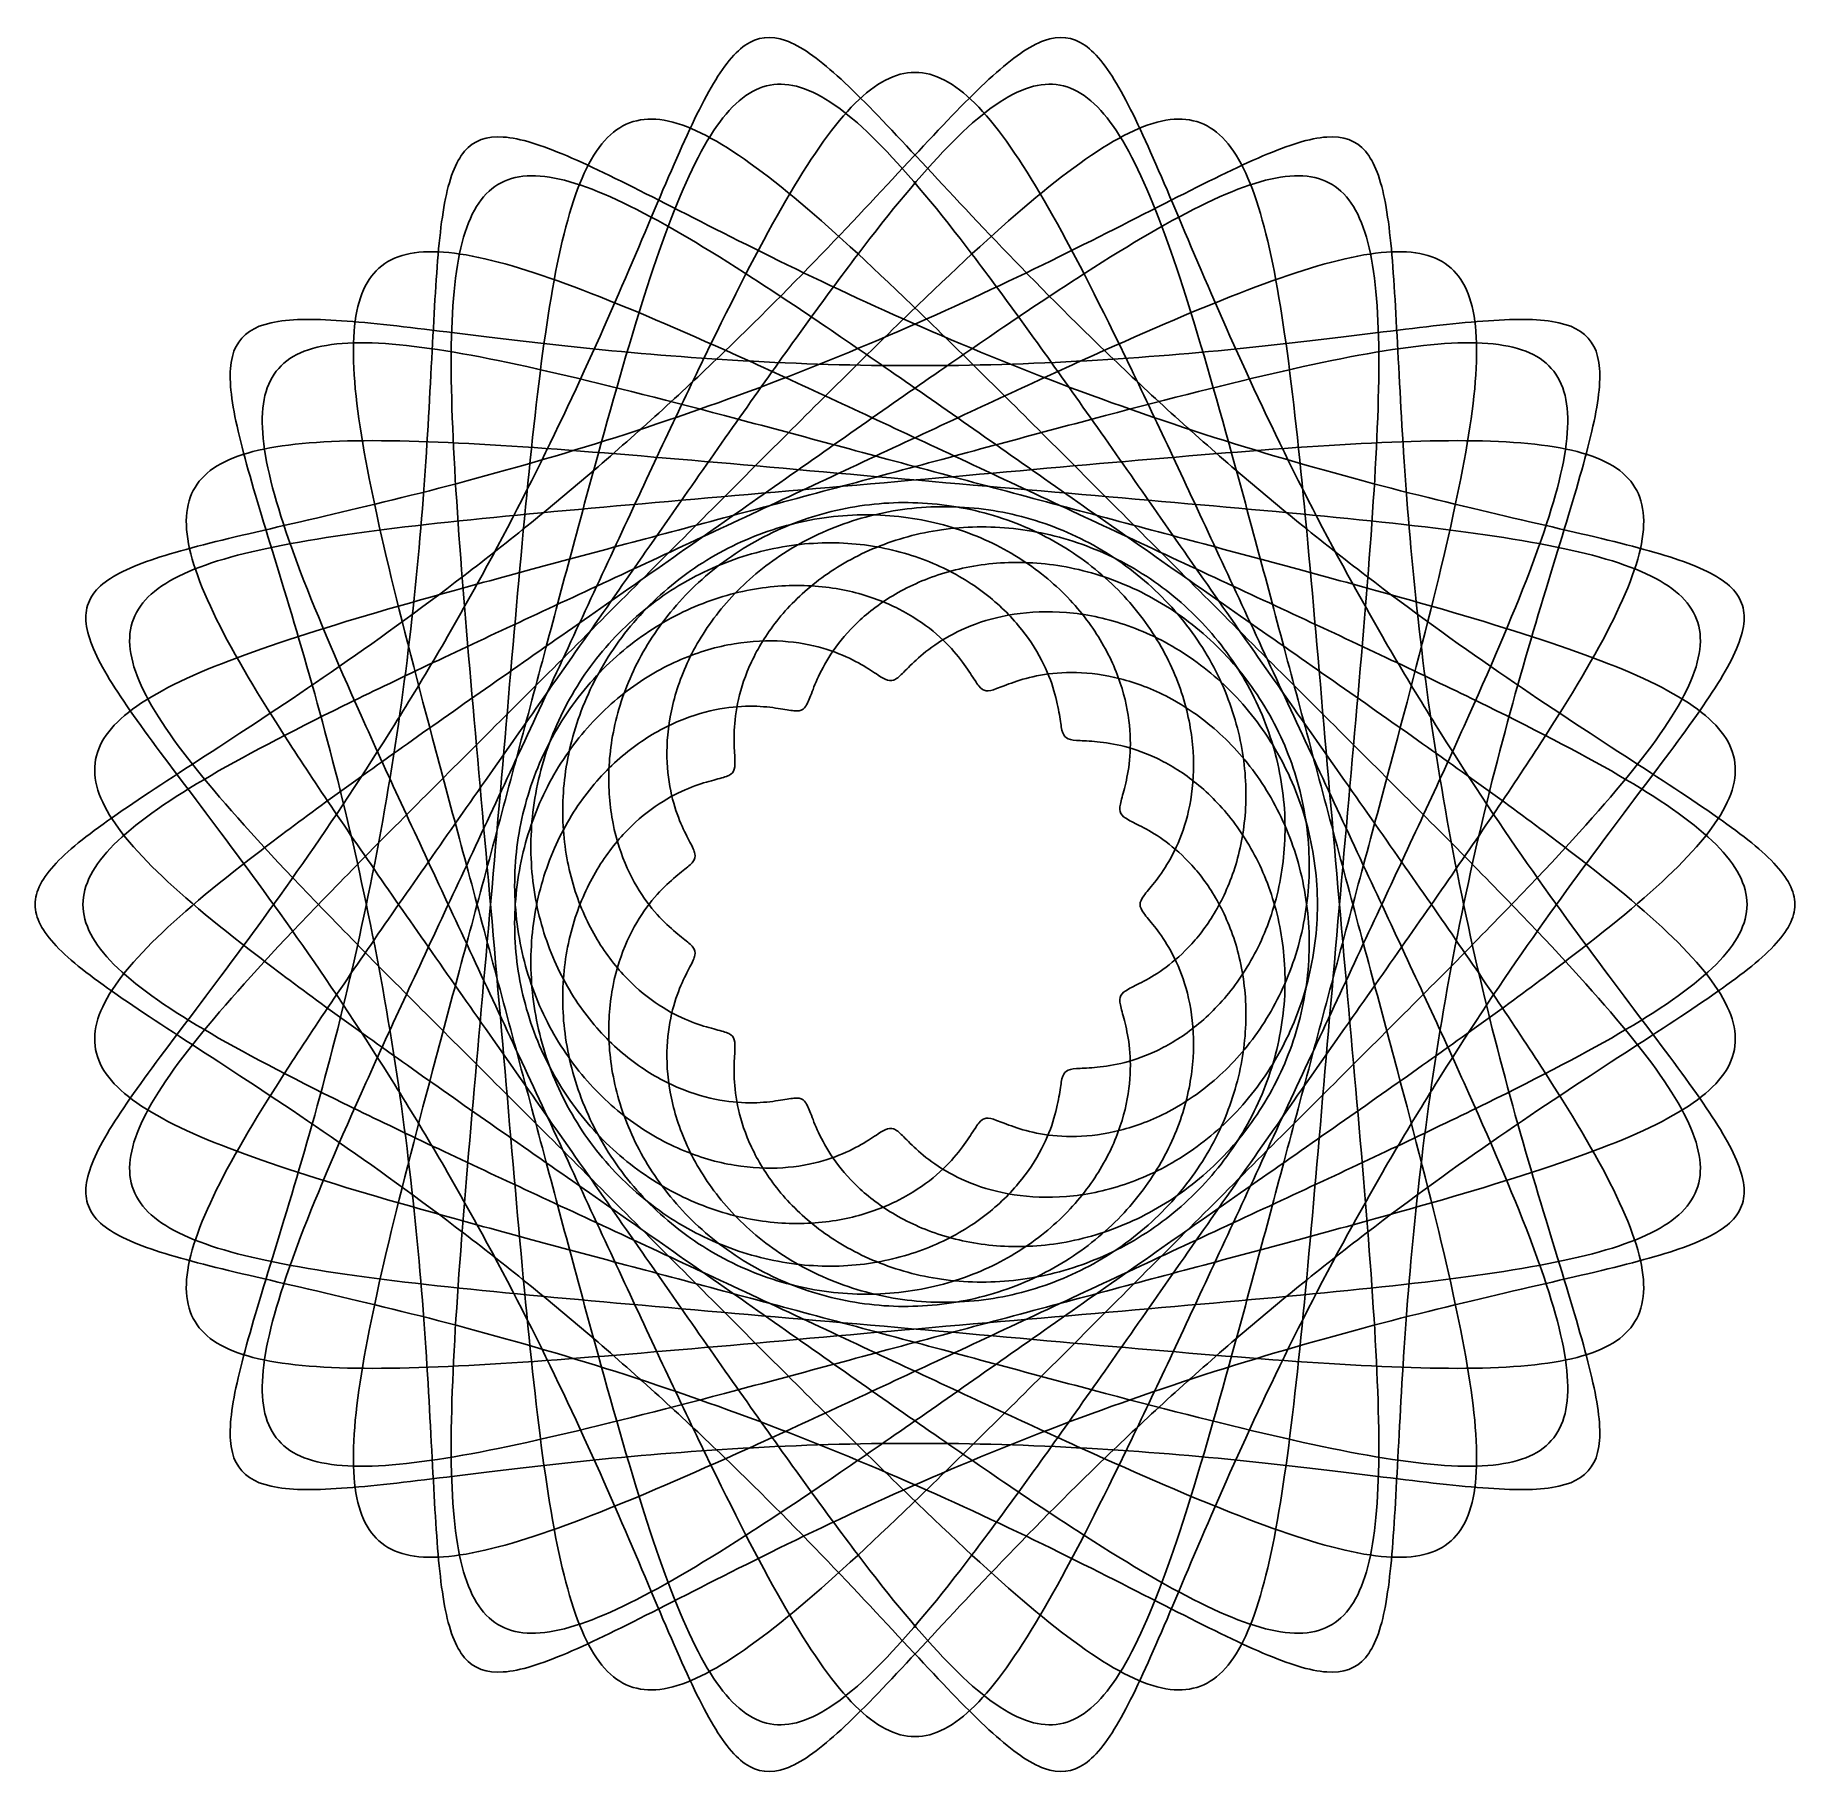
# Model space of a CAD drawing. Extents: x 33 to 179, y 75 to 219.
import ezdxf

# ---------------------------------------------------------------- set-up
doc = ezdxf.new("R2010")
doc.units = 0
doc.layers.get('0').update_dxf_attribs({"linetype": 'CONTINUOUS'})
doc.layers.add('Layer_1', color=7, linetype='CONTINUOUS')

msp = doc.modelspace()

# ---------------------------------------------------------------- linework, layer by layer
at = {"color": 7}
msp.add_lwpolyline([(178.646667, 146.755556), (178.646667, 146.755556)], dxfattribs=at)
for points in [[(91.784972, 217.863109), (92.807377, 218.570388), (93.883998, 218.693271), (95.12076, 218.253863)], [(116.545907, 218.253863), (117.782669, 218.693271), (118.85929, 218.570388), (119.881695, 217.863109)], [(88.769054, 214.026304), (89.792975, 215.864166), (90.762567, 217.15583), (91.784972, 217.863109)], [(95.12076, 218.253863), (96.357522, 217.814456), (97.755716, 216.81331), (99.399623, 215.328741)], [(112.267044, 215.328741), (113.910951, 216.81331), (115.309145, 217.814456), (116.545907, 218.253863)], [(119.881695, 217.863109), (120.904099, 217.15583), (121.873692, 215.864166), (122.897613, 214.026304)], [(99.399623, 215.328741), (101.04353, 213.844172), (102.934126, 211.877209), (105.116854, 209.550387)], [(106.549813, 209.550387), (108.732541, 211.877209), (110.623137, 213.844172), (112.267044, 215.328741)], [(85.442516, 206.96988), (86.665588, 209.804958), (87.745133, 212.188442), (88.769054, 214.026304)], [(122.897613, 214.026304), (123.921534, 212.188442), (125.001079, 209.804958), (126.22415, 206.96988)], [(68.560933, 209.088634), (69.336262, 209.986409), (70.374202, 210.357347), (71.763127, 210.264165)], [(71.763127, 210.264165), (73.152053, 210.170984), (74.892945, 209.61469), (77.032949, 208.701781)], [(134.633717, 208.701781), (136.773721, 209.61469), (138.514614, 210.170984), (139.903539, 210.264165)], [(139.903539, 210.264165), (141.292465, 210.357347), (142.330405, 209.986409), (143.105734, 209.088634)], [(66.90656, 204.805911), (67.271586, 206.76572), (67.785604, 208.190859), (68.560933, 209.088634)], [(77.032949, 208.701781), (79.172953, 207.788871), (81.712575, 206.520676), (84.646451, 205.029772)], [(99.12835, 201.643087), (101.891719, 204.538235), (104.367085, 207.223564), (106.549813, 209.550387)], [(105.116854, 209.550387), (107.299582, 207.223564), (109.774947, 204.538235), (112.538317, 201.643087)], [(127.020215, 205.029772), (129.954091, 206.520676), (132.493714, 207.788871), (134.633717, 208.701781)], [(143.105734, 209.088634), (143.881062, 208.190859), (144.39508, 206.76572), (144.760107, 204.805911)], [(81.288384, 197.250549), (82.851863, 200.849184), (84.219445, 204.134802), (85.442516, 206.96988)], [(126.22415, 206.96988), (127.447222, 204.134802), (128.814803, 200.849184), (130.378283, 197.250549)], [(66.138517, 197.374439), (66.324082, 200.351658), (66.541533, 202.846102), (66.90656, 204.805911)], [(84.646451, 205.029772), (87.580327, 203.538869), (90.908406, 201.826706), (94.569351, 200.030908)], [(117.097315, 200.030908), (120.758261, 201.826706), (124.08634, 203.538869), (127.020215, 205.029772)], [(144.760107, 204.805911), (145.125134, 202.846102), (145.342584, 200.351658), (145.52815, 197.374439)], [(90.032563, 192.486043), (93.313654, 195.644444), (96.36498, 198.747939), (99.12835, 201.643087)], [(112.538317, 201.643087), (115.301687, 198.747939), (118.353012, 195.644444), (121.634104, 192.486043)], [(94.569351, 200.030908), (98.230297, 198.235111), (102.223503, 196.357023), (106.436642, 194.518168)], [(105.230024, 194.518168), (109.443164, 196.357023), (113.436369, 198.235111), (117.097315, 200.030908)], [(65.575133, 187.102497), (65.797961, 190.937819), (65.952951, 194.397219), (66.138517, 197.374439)], [(76.0052, 185.682329), (77.965009, 189.741636), (79.724904, 193.651913), (81.288384, 197.250549)], [(130.378283, 197.250549), (131.941763, 193.651913), (133.701658, 189.741636), (135.661466, 185.682329)], [(145.52815, 197.374439), (145.713715, 194.397219), (145.868706, 190.937819), (146.091533, 187.102497)], [(52.560254, 194.899136), (54.005349, 195.21833), (55.943293, 195.234805), (58.375559, 195.066537)], [(153.291107, 195.066537), (155.723374, 195.234805), (157.661317, 195.21833), (159.106413, 194.899136)], [(49.645851, 192.936386), (50.162392, 193.956722), (51.115158, 194.579942), (52.560254, 194.899136)], [(58.375559, 195.066537), (60.807826, 194.89827), (63.734373, 194.546683), (67.098429, 194.133937)], [(67.098429, 194.133937), (70.462486, 193.721192), (74.26345, 193.248607), (78.391181, 192.82173)], [(92.084593, 189.209789), (96.58489, 190.880726), (101.016885, 192.679312), (105.230024, 194.518168)], [(106.436642, 194.518168), (110.649782, 192.679312), (115.081777, 190.880726), (119.582074, 189.209789)], [(133.275486, 192.82173), (137.403217, 193.248607), (141.20418, 193.721192), (144.568237, 194.133937)], [(144.568237, 194.133937), (147.932294, 194.546683), (150.858841, 194.89827), (153.291107, 195.066537)], [(159.106413, 194.899136), (160.551508, 194.579942), (161.504275, 193.956722), (162.020815, 192.936386)], [(49.302669, 188.63026), (49.048, 190.497612), (49.129311, 191.91605), (49.645851, 192.936386)], [(78.391181, 192.82173), (82.518911, 192.394852), (86.972331, 192.014694), (91.600644, 191.75251)], [(79.608627, 182.986913), (83.241214, 186.115704), (86.751471, 189.327642), (90.032563, 192.486043)], [(120.066022, 191.75251), (124.694335, 192.014694), (129.147756, 192.394852), (133.275486, 192.82173)], [(121.634104, 192.486043), (124.915196, 189.327642), (128.425453, 186.115704), (132.058039, 182.986913)], [(162.020815, 192.936386), (162.537356, 191.91605), (162.618667, 190.497612), (162.363998, 188.63026)], [(91.600644, 191.75251), (96.228957, 191.490327), (101.030769, 191.346667), (105.833333, 191.346667)], [(105.833333, 191.346667), (110.635898, 191.346667), (115.43771, 191.490327), (120.066022, 191.75251)], [(50.945802, 181.682762), (50.14667, 184.446131), (49.557338, 186.762908), (49.302669, 188.63026)], [(78.55305, 184.622681), (83.017089, 185.996135), (87.584296, 187.538851), (92.084593, 189.209789)], [(119.582074, 189.209789), (124.08237, 187.538851), (128.649578, 185.996135), (133.113616, 184.622681)], [(162.363998, 188.63026), (162.109329, 186.762908), (161.519997, 184.446131), (160.720865, 181.682762)], [(64.636518, 174.620012), (65.06064, 179.057003), (65.352306, 183.267175), (65.575133, 187.102497)], [(146.091533, 187.102497), (146.314361, 183.267175), (146.606026, 179.057003), (147.030148, 174.620012)], [(69.574188, 173.227779), (71.885703, 177.416178), (74.045391, 181.623022), (76.0052, 185.682329)], [(135.661466, 185.682329), (137.621275, 181.623022), (139.780964, 177.416178), (142.092478, 173.227779)], [(65.642657, 181.00036), (69.729642, 182.045058), (74.089012, 183.249227), (78.55305, 184.622681)], [(133.113616, 184.622681), (137.577655, 183.249227), (141.937025, 182.045058), (146.024009, 181.00036)], [(68.48993, 173.954702), (72.222193, 176.813537), (75.976041, 179.858122), (79.608627, 182.986913)], [(132.058039, 182.986913), (135.690626, 179.858122), (139.444473, 176.813537), (143.176737, 173.954702)], [(53.838679, 172.113009), (52.752432, 175.709477), (51.744934, 178.919392), (50.945802, 181.682762)], [(54.346532, 178.286233), (57.742457, 179.069908), (61.555673, 179.955662), (65.642657, 181.00036)], [(146.024009, 181.00036), (150.110994, 179.955662), (153.924209, 179.069908), (157.320135, 178.286233)], [(160.720865, 181.682762), (159.921732, 178.919392), (158.914235, 175.709477), (157.827988, 172.113009)], [(45.514595, 176.146055), (47.973033, 176.81997), (50.950606, 177.502557), (54.346532, 178.286233)], [(157.320135, 178.286233), (160.716061, 177.502557), (163.693633, 176.81997), (166.152071, 176.146055)], [(39.743986, 174.035838), (41.11744, 174.805597), (43.056157, 175.47214), (45.514595, 176.146055)], [(166.152071, 176.146055), (168.61051, 175.47214), (170.549227, 174.805597), (171.922681, 174.035838)], [(37.305167, 171.304473), (37.562364, 172.3917), (38.370532, 173.26608), (39.743986, 174.035838)], [(57.522352, 165.991107), (61.048364, 168.423374), (64.757666, 171.095866), (68.48993, 173.954702)], [(62.948002, 160.803917), (63.655281, 165.520602), (64.212396, 170.183021), (64.636518, 174.620012)], [(143.176737, 173.954702), (146.909001, 171.095866), (150.618303, 168.423374), (154.144315, 165.991107)], [(147.030148, 174.620012), (147.45427, 170.183021), (148.011385, 165.520602), (148.718665, 160.803917)], [(171.922681, 174.035838), (173.296135, 173.26608), (174.104302, 172.3917), (174.3615, 171.304473)], [(57.216272, 160.27797), (56.088591, 164.534127), (54.924926, 168.516542), (53.838679, 172.113009)], [(62.280848, 160.869637), (64.799918, 164.870813), (67.262674, 169.03938), (69.574188, 173.227779)], [(142.092478, 173.227779), (144.403993, 169.03938), (146.866749, 164.870813), (149.385818, 160.869637)], [(157.827988, 172.113009), (156.74174, 168.516542), (155.578075, 164.534127), (154.450394, 160.27797)], [(38.114597, 167.314989), (37.341201, 168.915878), (37.047969, 170.217246), (37.305167, 171.304473)], [(174.3615, 171.304473), (174.618698, 170.217246), (174.325465, 168.915878), (173.55207, 167.314989)], [(41.757804, 161.565507), (40.140531, 163.812713), (38.887992, 165.7141), (38.114597, 167.314989)], [(173.55207, 167.314989), (172.778675, 165.7141), (171.526135, 163.812713), (169.908863, 161.565507)], [(47.654775, 159.416526), (50.655099, 161.366843), (53.996339, 163.558841), (57.522352, 165.991107)], [(154.144315, 165.991107), (157.670328, 163.558841), (161.011568, 161.366843), (164.011892, 159.416526)], [(47.559116, 153.790896), (45.355739, 156.724772), (43.375076, 159.318301), (41.757804, 161.565507)], [(54.687285, 149.482006), (57.187446, 153.03575), (59.761779, 156.868461), (62.280848, 160.869637)], [(60.408959, 146.843159), (59.434627, 151.492991), (58.343954, 156.021812), (57.216272, 160.27797)], [(60.408959, 146.667952), (61.383292, 151.317784), (62.240723, 156.087232), (62.948002, 160.803917)], [(148.718665, 160.803917), (149.425944, 156.087232), (150.283375, 151.317784), (151.257708, 146.667952)], [(149.385818, 160.869637), (151.904888, 156.868461), (154.479221, 153.03575), (156.979382, 149.482006)], [(154.450394, 160.27797), (153.322713, 156.021812), (152.23204, 151.492991), (151.257708, 146.843159)], [(169.908863, 161.565507), (168.291591, 159.318301), (166.310927, 156.724772), (164.10755, 153.790896)], [(39.811035, 154.241584), (41.996408, 155.757063), (44.65445, 157.466209), (47.654775, 159.416526)], [(164.011892, 159.416526), (167.012216, 157.466209), (169.670259, 155.757063), (171.855632, 154.241584)], [(34.762445, 150.188068), (35.914001, 151.403311), (37.625661, 152.726104), (39.811035, 154.241584)], [(54.687285, 144.029105), (52.187125, 147.582849), (49.762494, 150.85702), (47.559116, 153.790896)], [(164.10755, 153.790896), (161.904173, 150.85702), (159.479542, 147.582849), (156.979382, 144.029105)], [(171.855632, 154.241584), (174.041005, 152.726104), (175.752665, 151.403311), (176.904222, 150.188068)], [(33.02, 146.755556), (33.02, 147.86384), (33.610889, 148.972825), (34.762445, 150.188068)], [(176.904222, 150.188068), (178.055778, 148.972825), (178.646667, 147.86384), (178.646667, 146.755556)], [(47.559116, 139.720215), (49.762494, 142.654091), (52.187125, 145.928262), (54.687285, 149.482006)], [(156.979382, 149.482006), (159.479542, 145.928262), (161.904173, 142.654091), (164.10755, 139.720215)], [(34.762445, 143.323043), (33.610889, 144.538286), (33.02, 145.647271), (33.02, 146.755556)], [(57.216272, 133.233141), (58.343954, 137.489299), (59.434627, 142.01812), (60.408959, 146.667952)], [(62.948002, 132.707194), (62.240723, 137.423879), (61.383292, 142.193327), (60.408959, 146.843159)], [(151.257708, 146.843159), (150.283375, 142.193327), (149.425944, 137.423879), (148.718665, 132.707194)], [(151.257708, 146.667952), (152.23204, 142.01812), (153.322713, 137.489299), (154.450394, 133.233141)], [(178.646667, 146.755556), (178.646667, 145.647271), (178.055778, 144.538286), (176.904222, 143.323043)], [(39.811035, 139.269528), (37.625661, 140.785007), (35.914001, 142.1078), (34.762445, 143.323043)], [(62.280848, 132.641474), (59.761779, 136.64265), (57.187446, 140.475361), (54.687285, 144.029105)], [(156.979382, 144.029105), (154.479221, 140.475361), (151.904888, 136.64265), (149.385818, 132.641474)], [(176.904222, 143.323043), (175.752665, 142.1078), (174.041005, 140.785007), (171.855632, 139.269528)], [(47.654775, 134.094585), (44.65445, 136.044902), (41.996408, 137.754048), (39.811035, 139.269528)], [(41.757804, 131.945604), (43.375076, 134.19281), (45.355739, 136.78634), (47.559116, 139.720215)], [(171.855632, 139.269528), (169.670259, 137.754048), (167.012216, 136.044902), (164.011892, 134.094585)], [(164.10755, 139.720215), (166.310927, 136.78634), (168.291591, 134.19281), (169.908863, 131.945604)], [(57.522352, 127.520004), (53.996339, 129.95227), (50.655099, 132.144268), (47.654775, 134.094585)], [(164.011892, 134.094585), (161.011568, 132.144268), (157.670328, 129.95227), (154.144315, 127.520004)], [(53.838679, 121.398102), (54.924926, 124.994569), (56.088591, 128.976984), (57.216272, 133.233141)], [(69.574188, 120.283332), (67.262674, 124.471731), (64.799918, 128.640298), (62.280848, 132.641474)], [(64.636518, 118.891099), (64.212396, 123.32809), (63.655281, 127.990509), (62.948002, 132.707194)], [(149.385818, 132.641474), (146.866749, 128.640298), (144.403993, 124.471731), (142.092478, 120.283332)], [(148.718665, 132.707194), (148.011385, 127.990509), (147.45427, 123.32809), (147.030148, 118.891099)], [(154.450394, 133.233141), (155.578075, 128.976984), (156.74174, 124.994569), (157.827988, 121.398102)], [(38.114597, 126.196122), (38.887992, 127.797011), (40.140531, 129.698398), (41.757804, 131.945604)], [(169.908863, 131.945604), (171.526135, 129.698398), (172.778675, 127.797011), (173.55207, 126.196122)], [(68.48993, 119.556409), (64.757666, 122.415245), (61.048364, 125.087737), (57.522352, 127.520004)], [(154.144315, 127.520004), (150.618303, 125.087737), (146.909001, 122.415245), (143.176737, 119.556409)], [(37.305167, 122.206638), (37.047969, 123.293865), (37.341201, 124.595233), (38.114597, 126.196122)], [(173.55207, 126.196122), (174.325465, 124.595233), (174.618698, 123.293865), (174.3615, 122.206638)], [(39.743986, 119.475273), (38.370532, 120.245031), (37.562364, 121.119412), (37.305167, 122.206638)], [(50.945802, 111.82835), (51.744934, 114.591719), (52.752432, 117.801634), (53.838679, 121.398102)], [(157.827988, 121.398102), (158.914235, 117.801634), (159.921732, 114.591719), (160.720865, 111.82835)], [(174.3615, 122.206638), (174.104302, 121.119412), (173.296135, 120.245031), (171.922681, 119.475273)], [(45.514595, 117.365056), (43.056157, 118.038971), (41.11744, 118.705515), (39.743986, 119.475273)], [(79.608627, 110.524198), (75.976041, 113.652989), (72.222193, 116.697574), (68.48993, 119.556409)], [(76.0052, 107.828782), (74.045391, 111.888089), (71.885703, 116.094933), (69.574188, 120.283332)], [(143.176737, 119.556409), (139.444473, 116.697574), (135.690626, 113.652989), (132.058039, 110.524198)], [(142.092478, 120.283332), (139.780964, 116.094933), (137.621275, 111.888089), (135.661466, 107.828782)], [(171.922681, 119.475273), (170.549227, 118.705515), (168.61051, 118.038971), (166.152071, 117.365056)], [(65.575133, 106.408614), (65.352306, 110.243936), (65.06064, 114.454108), (64.636518, 118.891099)], [(147.030148, 118.891099), (146.606026, 114.454108), (146.314361, 110.243936), (146.091533, 106.408614)], [(54.346532, 115.224879), (50.950606, 116.008554), (47.973033, 116.691142), (45.514595, 117.365056)], [(166.152071, 117.365056), (163.693633, 116.691142), (160.716061, 116.008554), (157.320135, 115.224879)], [(65.642657, 112.510751), (61.555673, 113.555449), (57.742457, 114.441203), (54.346532, 115.224879)], [(157.320135, 115.224879), (153.924209, 114.441203), (150.110994, 113.555449), (146.024009, 112.510751)], [(78.55305, 108.88843), (74.089012, 110.261884), (69.729642, 111.466053), (65.642657, 112.510751)], [(146.024009, 112.510751), (141.937025, 111.466053), (137.577655, 110.261884), (133.113616, 108.88843)], [(49.302669, 104.880851), (49.557338, 106.748203), (50.14667, 109.06498), (50.945802, 111.82835)], [(160.720865, 111.82835), (161.519997, 109.06498), (162.109329, 106.748203), (162.363998, 104.880851)], [(90.032563, 101.025068), (86.751471, 104.183469), (83.241214, 107.395407), (79.608627, 110.524198)], [(132.058039, 110.524198), (128.425453, 107.395407), (124.915196, 104.183469), (121.634104, 101.025068)], [(81.288384, 96.260562), (79.724904, 99.859198), (77.965009, 103.769475), (76.0052, 107.828782)], [(92.084593, 104.301322), (87.584296, 105.97226), (83.017089, 107.514976), (78.55305, 108.88843)], [(133.113616, 108.88843), (128.649578, 107.514976), (124.08237, 105.97226), (119.582074, 104.301322)], [(135.661466, 107.828782), (133.701658, 103.769475), (131.941763, 99.859198), (130.378283, 96.260562)], [(66.138517, 96.136672), (65.952951, 99.113892), (65.797961, 102.573292), (65.575133, 106.408614)], [(146.091533, 106.408614), (145.868706, 102.573292), (145.713715, 99.113892), (145.52815, 96.136672)], [(49.645851, 100.574725), (49.129311, 101.595061), (49.048, 103.0135), (49.302669, 104.880851)], [(162.363998, 104.880851), (162.618667, 103.0135), (162.537356, 101.595061), (162.020815, 100.574725)], [(105.230024, 98.992944), (101.016885, 100.831799), (96.58489, 102.630385), (92.084593, 104.301322)], [(119.582074, 104.301322), (115.081777, 102.630385), (110.649782, 100.831799), (106.436642, 98.992944)], [(105.833333, 102.164444), (101.030769, 102.164444), (96.228957, 102.020784), (91.600644, 101.758601)], [(120.066022, 101.758601), (115.43771, 102.020784), (110.635898, 102.164444), (105.833333, 102.164444)], [(52.560254, 98.611975), (51.115158, 98.931169), (50.162392, 99.554389), (49.645851, 100.574725)], [(78.391181, 100.689381), (74.26345, 100.262504), (70.462486, 99.789919), (67.098429, 99.377174)], [(91.600644, 101.758601), (86.972331, 101.496417), (82.518911, 101.116259), (78.391181, 100.689381)], [(99.12835, 91.868024), (96.36498, 94.763172), (93.313654, 97.866667), (90.032563, 101.025068)], [(121.634104, 101.025068), (118.353012, 97.866667), (115.301687, 94.763172), (112.538317, 91.868024)], [(133.275486, 100.689381), (129.147756, 101.116259), (124.694335, 101.496417), (120.066022, 101.758601)], [(144.568237, 99.377174), (141.20418, 99.789919), (137.403217, 100.262504), (133.275486, 100.689381)], [(162.020815, 100.574725), (161.504275, 99.554389), (160.551508, 98.931169), (159.106413, 98.611975)], [(67.098429, 99.377174), (63.734373, 98.964428), (60.807826, 98.612842), (58.375559, 98.444574)], [(153.291107, 98.444574), (150.858841, 98.612842), (147.932294, 98.964428), (144.568237, 99.377174)], [(58.375559, 98.444574), (55.943293, 98.276306), (54.005349, 98.292781), (52.560254, 98.611975)], [(106.436642, 98.992944), (102.223503, 97.154088), (98.230297, 95.276), (94.569351, 93.480203)], [(117.097315, 93.480203), (113.436369, 95.276), (109.443164, 97.154088), (105.230024, 98.992944)], [(159.106413, 98.611975), (157.661317, 98.292781), (155.723374, 98.276306), (153.291107, 98.444574)], [(66.90656, 88.7052), (66.541533, 90.665009), (66.324082, 93.159453), (66.138517, 96.136672)], [(85.442516, 86.541231), (84.219445, 89.376309), (82.851863, 92.661927), (81.288384, 96.260562)], [(130.378283, 96.260562), (128.814803, 92.661927), (127.447222, 89.376309), (126.22415, 86.541231)], [(145.52815, 96.136672), (145.342584, 93.159453), (145.125134, 90.665009), (144.760107, 88.7052)], [(94.569351, 93.480203), (90.908406, 91.684405), (87.580327, 89.972242), (84.646451, 88.481339)], [(127.020215, 88.481339), (124.08634, 89.972242), (120.758261, 91.684405), (117.097315, 93.480203)], [(106.549813, 83.960724), (104.367085, 86.287547), (101.891719, 88.972876), (99.12835, 91.868024)], [(112.538317, 91.868024), (109.774947, 88.972876), (107.299582, 86.287547), (105.116854, 83.960724)], [(68.560933, 84.422477), (67.785604, 85.320252), (67.271586, 86.745391), (66.90656, 88.7052)], [(84.646451, 88.481339), (81.712575, 86.990436), (79.172953, 85.72224), (77.032949, 84.80933)], [(134.633717, 84.80933), (132.493714, 85.72224), (129.954091, 86.990436), (127.020215, 88.481339)], [(144.760107, 88.7052), (144.39508, 86.745391), (143.881062, 85.320252), (143.105734, 84.422477)], [(88.769054, 79.484807), (87.745133, 81.322669), (86.665588, 83.706153), (85.442516, 86.541231)], [(126.22415, 86.541231), (125.001079, 83.706153), (123.921534, 81.322669), (122.897613, 79.484807)], [(77.032949, 84.80933), (74.892945, 83.896421), (73.152053, 83.340127), (71.763127, 83.246946)], [(139.903539, 83.246946), (138.514614, 83.340127), (136.773721, 83.896421), (134.633717, 84.80933)], [(71.763127, 83.246946), (70.374202, 83.153764), (69.336262, 83.524702), (68.560933, 84.422477)], [(105.116854, 83.960724), (102.934126, 81.633902), (101.04353, 79.666939), (99.399623, 78.18237)], [(112.267044, 78.18237), (110.623137, 79.666939), (108.732541, 81.633902), (106.549813, 83.960724)], [(143.105734, 84.422477), (142.330405, 83.524702), (141.292465, 83.153764), (139.903539, 83.246946)], [(91.784972, 75.648002), (90.762567, 76.355281), (89.792975, 77.646945), (88.769054, 79.484807)], [(122.897613, 79.484807), (121.873692, 77.646945), (120.904099, 76.355281), (119.881695, 75.648002)], [(99.399623, 78.18237), (97.755716, 76.697801), (96.357522, 75.696655), (95.12076, 75.257248)], [(116.545907, 75.257248), (115.309145, 75.696655), (113.910951, 76.697801), (112.267044, 78.18237)], [(95.12076, 75.257248), (93.883998, 74.81784), (92.807377, 74.940723), (91.784972, 75.648002)], [(119.881695, 75.648002), (118.85929, 74.940723), (117.782669, 74.81784), (116.545907, 75.257248)]]:
    msp.add_open_spline(points, degree=3, dxfattribs=at)
at = {"layer": 'Layer_1', "color": 7}
for points in [[(124.46, 146.755556), (124.46, 146.755556)], [(174.695556, 146.755556), (174.695556, 146.755556)]]:
    msp.add_lwpolyline(points, dxfattribs=at)
for points in [[(100.881694, 213.054873), (102.58165, 214.748915), (104.20785, 215.617778), (105.833333, 215.617778)], [(105.833333, 215.617778), (107.458817, 215.617778), (109.085017, 214.748915), (110.784972, 213.054873)], [(91.823087, 213.692114), (93.306096, 214.728687), (94.905338, 214.912232), (96.694508, 214.260698)], [(96.694508, 214.260698), (98.483679, 213.609164), (100.46408, 212.123203), (102.682916, 209.903048)], [(108.983751, 209.903048), (111.202586, 212.123203), (113.182988, 213.609164), (114.972158, 214.260698)], [(114.972158, 214.260698), (116.761329, 214.912232), (118.36057, 214.728687), (119.84358, 213.692114)], [(87.63907, 208.092202), (88.971854, 210.766023), (90.340077, 212.655541), (91.823087, 213.692114)], [(95.50441, 205.624898), (97.406719, 208.842346), (99.181739, 211.360831), (100.881694, 213.054873)], [(110.784972, 213.054873), (112.484928, 211.360831), (114.259947, 208.842346), (116.162256, 205.624898)], [(119.84358, 213.692114), (121.32659, 212.655541), (122.694813, 210.766023), (124.027596, 208.092202)], [(78.851916, 208.057939), (79.918071, 210.054207), (81.207417, 211.24386), (82.801229, 211.620245)], [(82.801229, 211.620245), (84.395041, 211.996631), (86.294637, 211.560317), (88.549195, 210.385871)], [(123.117472, 210.385871), (125.37203, 211.560317), (127.271625, 211.996631), (128.865437, 211.620245)], [(128.865437, 211.620245), (130.459249, 211.24386), (131.748595, 210.054207), (132.814751, 208.057939)], [(88.549195, 210.385871), (90.803753, 209.211424), (93.414199, 207.300047), (96.380599, 204.794107)], [(101.605368, 201.211699), (104.306717, 204.729831), (106.764915, 207.682893), (108.983751, 209.903048)], [(102.682916, 209.903048), (104.901752, 207.682893), (107.35995, 204.729831), (110.061299, 201.211699)], [(115.286068, 204.794107), (118.252467, 207.300047), (120.862914, 209.211424), (123.117472, 210.385871)], [(70.135536, 205.329347), (71.263905, 206.642826), (72.802499, 207.195434), (74.809327, 207.037556)], [(74.809327, 207.037556), (76.816154, 206.879679), (79.292159, 206.012435), (82.240695, 204.55266)], [(76.226432, 199.740743), (76.941317, 203.258948), (77.785761, 206.061671), (78.851916, 208.057939)], [(83.679151, 197.86871), (85.007605, 201.961071), (86.306287, 205.418381), (87.63907, 208.092202)], [(124.027596, 208.092202), (125.36038, 205.418381), (126.659061, 201.961071), (127.987515, 197.86871)], [(129.425972, 204.55266), (132.374508, 206.012435), (134.850513, 206.879679), (136.85734, 207.037556)], [(132.814751, 208.057939), (133.880906, 206.061671), (134.725349, 203.258948), (135.440235, 199.740743)], [(136.85734, 207.037556), (138.864167, 207.195434), (140.402762, 206.642826), (141.53113, 205.329347)], [(89.398508, 194.071128), (91.571549, 198.492406), (93.602101, 202.40745), (95.50441, 205.624898)], [(116.162256, 205.624898), (118.064566, 202.40745), (120.095118, 198.492406), (122.268159, 194.071128)], [(67.881834, 199.133115), (68.28767, 201.941025), (69.007168, 204.015867), (70.135536, 205.329347)], [(82.240695, 204.55266), (85.18923, 203.092886), (88.610658, 201.042145), (92.443753, 198.563386)], [(96.380599, 204.794107), (99.346999, 202.288166), (102.669711, 199.189311), (106.289926, 195.686118)], [(105.37674, 195.686118), (108.996955, 199.189311), (112.319668, 202.288166), (115.286068, 204.794107)], [(119.222914, 198.563386), (123.056009, 201.042145), (126.477436, 203.092886), (129.425972, 204.55266)], [(141.53113, 205.329347), (142.659499, 204.015867), (143.378997, 201.941025), (143.784833, 199.133115)], [(92.820298, 189.179894), (95.959139, 193.612098), (98.904019, 197.693568), (101.605368, 201.211699)], [(110.061299, 201.211699), (112.762647, 197.693568), (115.707528, 193.612098), (118.846368, 189.179894)], [(59.636786, 195.854568), (60.064146, 197.944816), (60.988318, 199.352278), (62.482334, 200.106434)], [(62.482334, 200.106434), (63.97635, 200.860591), (66.041196, 200.96249), (68.690278, 200.505267)], [(68.690278, 200.505267), (71.33936, 200.048044), (74.573064, 199.033184), (78.334755, 197.598304)], [(74.385, 187.209727), (74.924829, 191.989732), (75.511546, 196.222537), (76.226432, 199.740743)], [(133.331911, 197.598304), (137.093603, 199.033184), (140.327307, 200.048044), (142.976389, 200.505267)], [(135.440235, 199.740743), (136.155121, 196.222537), (136.741837, 191.989732), (137.281667, 187.209727)], [(142.976389, 200.505267), (145.625471, 200.96249), (147.690317, 200.860591), (149.184332, 200.106434)], [(149.184332, 200.106434), (150.678348, 199.352278), (151.602521, 197.944816), (152.029881, 195.854568)], [(67.490201, 188.619885), (67.382291, 192.784457), (67.475998, 196.325206), (67.881834, 199.133115)], [(92.443753, 198.563386), (96.276847, 196.084627), (100.5213, 193.179615), (105.050885, 190.032188)], [(106.615782, 190.032188), (111.145367, 193.179615), (115.389819, 196.084627), (119.222914, 198.563386)], [(143.784833, 199.133115), (144.190669, 196.325206), (144.284376, 192.784457), (144.176465, 188.619885)], [(78.334755, 197.598304), (82.096447, 196.163425), (86.385822, 194.310207), (91.075557, 192.196769)], [(79.570814, 183.901978), (80.991472, 189.050375), (82.350697, 193.77635), (83.679151, 197.86871)], [(120.591109, 192.196769), (125.280845, 194.310207), (129.57022, 196.163425), (133.331911, 197.598304)], [(127.987515, 197.86871), (129.315969, 193.77635), (130.675195, 189.050375), (132.095853, 183.901978)], [(59.72644, 187.579555), (59.277466, 190.990856), (59.209425, 193.76432), (59.636786, 195.854568)], [(93.742694, 184.177378), (97.839101, 188.277243), (101.756526, 192.182925), (105.37674, 195.686118)], [(106.289926, 195.686118), (109.910141, 192.182925), (113.827566, 188.277243), (117.923973, 184.177378)], [(152.029881, 195.854568), (152.457241, 193.76432), (152.389201, 190.990856), (151.940226, 187.579555)], [(82.484841, 179.527251), (84.909514, 184.724142), (87.225467, 189.649851), (89.398508, 194.071128)], [(122.268159, 194.071128), (124.4412, 189.649851), (126.757153, 184.724142), (129.181825, 179.527251)], [(52.482454, 190.106555), (53.236611, 191.600571), (54.644073, 192.524743), (56.734321, 192.952103)], [(56.734321, 192.952103), (58.824569, 193.379463), (61.598033, 193.311423), (65.009334, 192.862448)], [(65.009334, 192.862448), (68.420634, 192.413474), (72.469496, 191.585167), (77.034476, 190.510584)], [(134.632191, 190.510584), (139.197171, 191.585167), (143.246032, 192.413474), (146.657333, 192.862448)], [(146.657333, 192.862448), (150.068634, 193.311423), (152.842098, 193.379463), (154.932346, 192.952103)], [(154.932346, 192.952103), (157.022594, 192.524743), (158.430055, 191.600571), (159.184212, 190.106555)], [(91.075557, 192.196769), (95.765293, 190.083332), (100.854411, 187.711292), (106.154572, 185.23428)], [(105.512095, 185.23428), (110.812256, 187.711292), (115.901374, 190.083332), (120.591109, 192.196769)], [(52.083622, 183.898611), (51.626399, 186.547693), (51.728297, 188.612539), (52.482454, 190.106555)], [(77.034476, 190.510584), (81.599456, 189.436001), (86.679587, 188.116675), (92.086749, 186.680496)], [(92.356129, 180.04624), (97.272444, 183.496619), (102.086197, 186.884761), (106.615782, 190.032188)], [(105.050885, 190.032188), (109.58047, 186.884761), (114.394223, 183.496619), (119.310538, 180.04624)], [(119.579918, 186.680496), (124.98708, 188.116675), (130.067211, 189.436001), (134.632191, 190.510584)], [(159.184212, 190.106555), (159.938369, 188.612539), (160.040267, 186.547693), (159.583045, 183.898611)], [(68.311259, 174.438475), (67.906186, 179.667856), (67.598112, 184.455314), (67.490201, 188.619885)], [(82.926585, 175.066562), (86.348911, 179.966676), (89.681458, 184.747691), (92.820298, 189.179894)], [(118.846368, 189.179894), (121.985209, 184.747691), (125.317756, 179.966676), (128.740082, 175.066562)], [(144.176465, 188.619885), (144.068555, 184.455314), (143.760481, 179.667856), (143.355407, 174.438475)], [(62.078305, 175.554413), (61.003722, 180.119393), (60.175415, 184.168254), (59.72644, 187.579555)], [(72.851162, 171.458447), (73.351163, 177.104009), (73.84517, 182.429722), (74.385, 187.209727)], [(92.086749, 186.680496), (97.493911, 185.244318), (103.226561, 183.692509), (109.048892, 182.126915)], [(102.617775, 182.126915), (108.440106, 183.692509), (114.172756, 185.244318), (119.579918, 186.680496)], [(137.281667, 187.209727), (137.821497, 182.429722), (138.315504, 177.104009), (138.815505, 171.458447)], [(151.940226, 187.579555), (151.491252, 184.168254), (150.662944, 180.119393), (149.588361, 175.554413)], [(53.455774, 184.707055), (56.263683, 185.112891), (59.804432, 185.206598), (63.969003, 185.098688)], [(63.969003, 185.098688), (68.133575, 184.990777), (72.921032, 184.682703), (78.150414, 184.277629)], [(89.21344, 177.619254), (94.702264, 180.176593), (100.211934, 182.757269), (105.512095, 185.23428)], [(106.154572, 185.23428), (111.454733, 182.757269), (116.964403, 180.176593), (122.453226, 177.619254)], [(133.516253, 184.277629), (138.745634, 184.682703), (143.533092, 184.990777), (147.697663, 185.098688)], [(147.697663, 185.098688), (151.862234, 185.206598), (155.402984, 185.112891), (158.210893, 184.707055)], [(47.259542, 182.453353), (48.573021, 183.581721), (50.647864, 184.301219), (53.455774, 184.707055)], [(54.990585, 174.254134), (53.555705, 178.015825), (52.540844, 181.249529), (52.083622, 183.898611)], [(75.136903, 167.444081), (76.66758, 173.184623), (78.150156, 178.753581), (79.570814, 183.901978)], [(78.150414, 184.277629), (83.379796, 183.872556), (89.049572, 183.371621), (94.925474, 182.850972)], [(81.087739, 171.50115), (85.37183, 175.785241), (89.646288, 180.077513), (93.742694, 184.177378)], [(116.741193, 182.850972), (122.617095, 183.371621), (128.286871, 183.872556), (133.516253, 184.277629)], [(117.923973, 184.177378), (122.020379, 180.077513), (126.294837, 175.785241), (130.578928, 171.50115)], [(132.095853, 183.901978), (133.516511, 178.753581), (134.999086, 173.184623), (136.529764, 167.444081)], [(159.583045, 183.898611), (159.125822, 181.249529), (158.110962, 178.015825), (156.676082, 174.254134)], [(158.210893, 184.707055), (161.018802, 184.301219), (163.093645, 183.581721), (164.407124, 182.453353)], [(45.551333, 177.779562), (45.393455, 179.78639), (45.946063, 181.324984), (47.259542, 182.453353)], [(85.144807, 177.451986), (90.885349, 178.982663), (96.795444, 180.56132), (102.617775, 182.126915)], [(94.925474, 182.850972), (100.801375, 182.330324), (106.881482, 181.790602), (112.904316, 181.267443)], [(98.762351, 181.267443), (104.785185, 181.790602), (110.865291, 182.330324), (116.741193, 182.850972)], [(109.048892, 182.126915), (114.871222, 180.56132), (120.781318, 178.982663), (126.521859, 177.451986)], [(164.407124, 182.453353), (165.720603, 181.324984), (166.273212, 179.78639), (166.115334, 177.779562)], [(81.130442, 179.737727), (86.776005, 180.237729), (92.739516, 180.744283), (98.762351, 181.267443)], [(112.904316, 181.267443), (118.927151, 180.744283), (124.890662, 180.237729), (130.536225, 179.737727)], [(65.379162, 178.203889), (70.159167, 178.743719), (75.484879, 179.237726), (81.130442, 179.737727)], [(74.969634, 163.375448), (77.526973, 168.864272), (80.060169, 174.33036), (82.484841, 179.527251)], [(77.522327, 169.662304), (82.422441, 173.084631), (87.439814, 176.595861), (92.356129, 180.04624)], [(97.742665, 178.956153), (99.787507, 179.564245), (101.92153, 179.916575), (104.061457, 179.997249)], [(98.872865, 177.848063), (100.731463, 178.607923), (102.730352, 179.151795), (104.797164, 179.438694)], [(104.061457, 179.997249), (106.201384, 180.077923), (108.346444, 179.88694), (110.413256, 179.438694)], [(104.797164, 179.438694), (106.863976, 179.725592), (108.997999, 179.755227), (111.115956, 179.514708)], [(110.413256, 179.438694), (112.480068, 178.990447), (114.467919, 178.285227), (116.304548, 177.365522)], [(111.115956, 179.514708), (113.233912, 179.274188), (115.335032, 178.763517), (117.336342, 178.00006)], [(119.310538, 180.04624), (124.226852, 176.595861), (129.244225, 173.084631), (134.14434, 169.662304)], [(129.181825, 179.527251), (131.606498, 174.33036), (134.139694, 168.864272), (136.697032, 163.375448)], [(130.536225, 179.737727), (136.181787, 179.237726), (141.507499, 178.743719), (146.287504, 178.203889)], [(48.036228, 170.348194), (46.576454, 173.29673), (45.70921, 175.772735), (45.551333, 177.779562)], [(52.848146, 176.362457), (56.366352, 177.077343), (60.599157, 177.664059), (65.379162, 178.203889)], [(91.079954, 176.588225), (93.016983, 177.499672), (95.063945, 178.16273), (97.13837, 178.558615)], [(91.949778, 176.409429), (93.742875, 177.484499), (95.697823, 178.348061), (97.742665, 178.956153)], [(93.771488, 174.984976), (95.296504, 176.112894), (97.014266, 177.088204), (98.872865, 177.848063)], [(97.13837, 178.558615), (99.212795, 178.954499), (101.313915, 179.083205), (103.358757, 178.956153)], [(103.358757, 178.956153), (105.403599, 178.8291), (107.39145, 178.446574), (109.250049, 177.848063)], [(105.927363, 177.365522), (107.763992, 177.804188), (109.71894, 178.028372), (111.72025, 178.00006)], [(109.250049, 177.848063), (111.108648, 177.249552), (112.837446, 176.435589), (114.384432, 175.467517)], [(111.72025, 178.00006), (113.721561, 177.971747), (115.768523, 177.690655), (117.778666, 177.14678)], [(117.336342, 178.00006), (119.337653, 177.236603), (121.238443, 176.220655), (122.967259, 174.997594)], [(146.287504, 178.203889), (151.06751, 177.664059), (155.300315, 177.077343), (158.818521, 176.362457)], [(166.115334, 177.779562), (165.957456, 175.772735), (165.090213, 173.29673), (163.630438, 170.348194)], [(44.53095, 173.736973), (46.527218, 174.803128), (49.329941, 175.647571), (52.848146, 176.362457)], [(68.686911, 173.018075), (73.835308, 174.438733), (79.404266, 175.921308), (85.144807, 177.451986)], [(73.061638, 170.104048), (78.258528, 172.52872), (83.724617, 175.061916), (89.21344, 177.619254)], [(85.671557, 173.156317), (87.316539, 174.517237), (89.142925, 175.676777), (91.079954, 176.588225)], [(87.108778, 172.617048), (88.525981, 174.048321), (90.15668, 175.33436), (91.949778, 176.409429)], [(90.860149, 175.305503), (92.786459, 175.987237), (94.759017, 176.411922), (96.696046, 176.588225)], [(96.696046, 176.588225), (98.633075, 176.764527), (100.533865, 176.69273), (102.326963, 176.409429)], [(100.825987, 175.467517), (102.372973, 176.274241), (104.090735, 176.926857), (105.927363, 177.365522)], [(102.326963, 176.409429), (104.12006, 176.126129), (105.804918, 175.631855), (107.329934, 174.984976)], [(116.304548, 177.365522), (118.141177, 176.445818), (119.826034, 175.312166), (121.307519, 174.028883)], [(117.778666, 177.14678), (119.78881, 176.602905), (121.761368, 175.796254), (123.614564, 174.746948)], [(122.453226, 177.619254), (127.94205, 175.061916), (133.408138, 172.52872), (138.605029, 170.104048)], [(126.521859, 177.451986), (132.2624, 175.921308), (137.831358, 174.438733), (142.979756, 173.018075)], [(158.818521, 176.362457), (162.336726, 175.647571), (165.139449, 174.803128), (167.135717, 173.736973)], [(65.908393, 160.50214), (64.472214, 165.909302), (63.152888, 170.989433), (62.078305, 175.554413)], [(72.542648, 160.23276), (75.993028, 165.149074), (79.504258, 170.166448), (82.926585, 175.066562)], [(85.303174, 172.510528), (87.054544, 173.684994), (88.933839, 174.623769), (90.860149, 175.305503)], [(89.800592, 171.220837), (90.914505, 172.577234), (92.246472, 173.857058), (93.771488, 174.984976)], [(96.723679, 172.659471), (97.903093, 173.700658), (99.279001, 174.660793), (100.825987, 175.467517)], [(107.329934, 174.984976), (108.85495, 174.338097), (110.219821, 173.53931), (111.399235, 172.659471)], [(107.749074, 174.028883), (109.230558, 174.520397), (110.861258, 174.862284), (112.590074, 174.997594)], [(112.590074, 174.997594), (114.31889, 175.132905), (116.145276, 175.061109), (117.998472, 174.746948)], [(114.384432, 175.467517), (115.931419, 174.499445), (117.29629, 173.377962), (118.453733, 172.17693)], [(122.967259, 174.997594), (124.696075, 173.774534), (126.252371, 172.344903), (127.58574, 170.775771)], [(128.740082, 175.066562), (132.162408, 170.166448), (135.673639, 165.149074), (139.124018, 160.23276)], [(149.588361, 175.554413), (148.513778, 170.989433), (147.194452, 165.909302), (145.758274, 160.50214)], [(40.968643, 169.78766), (41.345029, 171.381471), (42.534681, 172.670818), (44.53095, 173.736973)], [(60.392119, 161.513331), (58.278682, 166.203067), (56.425464, 170.492442), (54.990585, 174.254134)], [(69.737917, 157.663415), (69.217268, 163.539317), (68.716333, 169.209093), (68.311259, 174.438475)], [(103.778178, 172.17693), (104.935621, 172.896923), (106.267589, 173.537369), (107.749074, 174.028883)], [(117.998472, 174.746948), (119.851667, 174.432786), (121.730962, 173.875977), (123.555447, 173.069083)], [(121.307519, 174.028883), (122.789004, 172.7456), (124.066813, 171.31339), (125.116444, 169.809002)], [(123.614564, 174.746948), (125.467759, 173.697641), (127.200882, 172.405977), (128.744039, 170.919898)], [(143.355407, 174.438475), (142.950333, 169.209093), (142.449399, 163.539317), (141.92875, 157.663415)], [(156.676082, 174.254134), (155.241202, 170.492442), (153.387985, 166.203067), (151.274547, 161.513331)], [(167.135717, 173.736973), (169.131985, 172.670818), (170.321638, 171.381471), (170.698023, 169.78766)], [(54.720179, 168.909738), (58.812539, 170.238191), (63.538514, 171.597417), (68.686911, 173.018075)], [(80.503828, 168.329996), (81.929066, 169.926203), (83.551804, 171.336062), (85.303174, 172.510528)], [(81.331997, 168.539351), (82.563542, 170.233643), (84.026575, 171.795398), (85.671557, 173.156317)], [(83.522371, 167.967725), (84.488168, 169.609972), (85.691574, 171.185775), (87.108778, 172.617048)], [(85.692421, 170.479181), (87.398987, 171.396204), (89.167896, 172.071207), (90.919266, 172.510528)], [(90.919266, 172.510528), (92.670636, 172.949849), (94.403759, 173.153769), (96.048742, 173.156317)], [(93.771488, 169.368884), (94.561359, 170.496802), (95.544265, 171.618284), (96.723679, 172.659471)], [(96.048742, 173.156317), (97.693724, 173.158866), (99.25002, 172.960571), (100.667223, 172.617048)], [(100.667223, 172.617048), (102.084426, 172.273525), (103.362236, 171.785465), (104.476148, 171.220837)], [(100.825987, 169.851425), (101.637828, 170.658149), (102.620734, 171.456937), (103.778178, 172.17693)], [(111.399235, 172.659471), (112.578649, 171.779632), (113.572591, 170.819497), (114.384432, 169.851425)], [(118.453733, 172.17693), (119.611177, 170.975898), (120.561179, 169.696074), (121.307519, 168.412791)], [(123.555447, 173.069083), (125.379931, 172.262189), (127.148841, 171.205221), (128.782292, 169.920626)], [(142.979756, 173.018075), (148.128153, 171.597417), (152.854127, 170.238191), (156.946488, 168.909738)], [(68.411511, 158.846195), (72.511376, 162.942601), (76.803648, 167.217059), (81.087739, 171.50115)], [(71.321446, 153.826538), (71.844606, 159.849373), (72.35116, 165.812884), (72.851162, 171.458447)], [(80.840762, 167.025487), (82.342397, 168.403128), (83.985855, 169.562159), (85.692421, 170.479181)], [(87.108778, 167.000956), (87.790836, 168.432229), (88.68668, 169.86444), (89.800592, 171.220837)], [(104.476148, 171.220837), (105.59006, 170.656209), (106.540063, 170.015763), (107.329934, 169.368884)], [(110.440889, 169.809002), (111.49052, 170.22564), (112.693925, 170.570107), (114.027295, 170.775771)], [(114.027295, 170.775771), (115.360664, 170.981435), (116.823697, 171.047606), (118.366854, 170.919898)], [(118.366854, 170.919898), (119.910011, 170.792189), (121.532749, 170.470076), (123.1662, 169.920626)], [(127.58574, 170.775771), (128.91911, 169.206639), (130.029252, 167.498712), (130.893224, 165.731305)], [(128.744039, 170.919898), (130.287196, 169.433819), (131.639843, 167.75387), (132.753469, 165.949449)], [(130.578928, 171.50115), (134.863019, 167.217059), (139.15529, 162.942601), (143.255156, 158.846195)], [(138.815505, 171.458447), (139.315506, 165.812884), (139.822061, 159.849373), (140.34522, 153.826538)], [(42.203018, 164.039694), (41.028572, 166.294252), (40.592258, 168.193848), (40.968643, 169.78766)], [(54.025503, 160.145136), (51.546744, 163.978231), (49.496003, 167.399659), (48.036228, 170.348194)], [(58.51776, 163.190381), (62.939038, 165.363422), (67.864747, 167.679375), (73.061638, 170.104048)], [(63.408995, 159.768591), (67.841198, 162.907431), (72.622212, 166.239978), (77.522327, 169.662304)], [(91.949778, 166.032244), (92.384505, 167.107314), (92.981617, 168.240966), (93.771488, 169.368884)], [(98.872865, 167.470878), (99.373093, 168.230738), (100.014146, 169.044701), (100.825987, 169.851425)], [(107.329934, 169.368884), (108.119805, 168.722005), (108.749821, 168.06939), (109.250049, 167.470878)], [(107.749074, 168.412791), (108.495414, 168.904305), (109.391258, 169.392364), (110.440889, 169.809002)], [(114.384432, 169.851425), (115.196274, 168.883353), (115.82629, 167.908042), (116.304548, 166.988338)], [(123.1662, 169.920626), (124.799651, 169.371176), (126.443109, 168.594111), (128.017858, 167.584042)], [(125.116444, 169.809002), (126.166075, 168.304614), (126.987516, 166.728811), (127.58574, 165.159679)], [(128.782292, 169.920626), (130.415743, 168.636031), (131.913029, 167.12411), (133.206451, 165.434857)], [(134.14434, 169.662304), (139.044454, 166.239978), (143.825469, 162.907431), (148.257672, 159.768591)], [(138.605029, 170.104048), (143.80192, 167.679375), (148.727628, 165.363422), (153.148906, 163.190381)], [(163.630438, 170.348194), (162.170664, 167.399659), (160.119923, 163.978231), (157.641164, 160.145136)], [(170.698023, 169.78766), (171.074408, 168.193848), (170.638095, 166.294252), (169.463648, 164.039694)], [(44.496687, 164.949818), (47.170508, 166.282602), (50.627818, 167.581284), (54.720179, 168.909738)], [(76.869585, 163.05431), (77.851394, 164.951777), (79.07859, 166.733788), (80.503828, 168.329996)], [(78.354643, 163.141403), (79.100696, 165.018939), (80.100453, 166.84506), (81.331997, 168.539351)], [(81.331997, 162.923259), (81.828397, 164.617551), (82.556574, 166.325478), (83.522371, 167.967725)], [(86.456854, 167.025487), (87.958489, 167.667983), (89.455775, 168.092159), (90.881013, 168.329996)], [(90.881013, 168.329996), (92.306251, 168.567833), (93.658898, 168.619856), (94.890443, 168.539351)], [(94.890443, 168.539351), (96.121987, 168.458847), (97.23213, 168.246504), (98.197927, 167.967725)], [(97.742665, 165.397707), (98.01271, 166.005799), (98.372636, 166.711019), (98.872865, 167.470878)], [(98.197927, 167.967725), (99.163724, 167.688946), (99.985164, 167.344479), (100.667223, 167.000956)], [(105.927363, 166.988338), (106.405622, 167.427003), (107.002734, 167.921277), (107.749074, 168.412791)], [(109.250049, 167.470878), (109.750278, 166.872367), (110.12124, 166.328495), (110.413256, 165.880248)], [(121.307519, 168.412791), (122.053859, 167.129508), (122.596813, 165.84347), (122.967259, 164.62041)], [(128.017858, 167.584042), (129.592608, 166.573973), (131.097885, 165.330913), (132.456261, 163.879041)], [(156.946488, 168.909738), (161.038849, 167.581284), (164.496158, 166.282602), (167.16998, 164.949818)], [(70.461974, 149.971114), (72.027569, 155.793445), (73.606225, 161.70354), (75.136903, 167.444081)], [(76.829859, 162.288411), (77.980022, 164.051895), (79.339128, 165.647846), (80.840762, 167.025487)], [(82.018451, 164.437596), (83.449942, 165.521896), (84.95522, 166.382991), (86.456854, 167.025487)], [(85.671557, 162.779133), (85.958169, 164.140052), (86.426719, 165.569683), (87.108778, 167.000956)], [(91.079954, 163.029779), (91.242187, 163.941227), (91.515051, 164.957175), (91.949778, 166.032244)], [(100.667223, 167.000956), (101.349282, 166.657433), (101.892236, 166.315545), (102.326963, 166.032244)], [(102.326963, 166.032244), (102.76169, 165.748944), (103.088712, 165.52476), (103.358757, 165.397707)], [(104.797164, 165.880248), (105.089179, 166.167146), (105.449105, 166.549672), (105.927363, 166.988338)], [(116.304548, 166.988338), (116.782806, 166.068633), (117.109828, 165.205071), (117.336342, 164.441614)], [(136.529764, 167.444081), (138.060441, 161.70354), (139.639097, 155.793445), (141.204692, 149.971114)], [(38.896775, 160.765802), (39.933348, 162.248812), (41.822866, 163.617035), (44.496687, 164.949818)], [(97.13837, 163.883059), (97.29177, 164.278944), (97.47262, 164.789615), (97.742665, 165.397707)], [(103.358757, 165.397707), (103.628802, 165.270654), (103.842556, 165.241019), (104.061457, 165.321693)], [(104.061457, 165.321693), (104.280358, 165.402367), (104.505148, 165.59335), (104.797164, 165.880248)], [(110.413256, 165.880248), (110.705271, 165.432002), (110.919025, 165.079672), (111.115956, 164.839152)], [(111.115956, 164.839152), (111.312886, 164.598633), (111.493736, 164.469926), (111.72025, 164.441614)], [(111.72025, 164.441614), (111.946765, 164.413302), (112.219628, 164.485099), (112.590074, 164.62041)], [(112.590074, 164.62041), (112.96052, 164.75572), (113.42907, 164.954015), (114.027295, 165.159679)], [(114.027295, 165.159679), (114.625519, 165.365343), (115.353697, 165.577686), (116.217669, 165.731305)], [(116.217669, 165.731305), (117.081641, 165.884925), (118.081398, 165.979074), (119.195023, 165.949449)], [(119.195023, 165.949449), (120.308649, 165.919825), (121.535845, 165.76574), (122.829266, 165.434857)], [(122.829266, 165.434857), (124.122688, 165.103973), (125.481793, 164.595768), (126.840169, 163.879041)], [(122.967259, 164.62041), (123.337705, 163.397349), (123.536165, 162.237809), (123.614564, 161.188502)], [(127.58574, 165.159679), (128.183965, 163.590547), (128.559252, 162.028792), (128.744039, 160.542713)], [(130.893224, 165.731305), (131.757196, 163.963899), (132.374988, 162.137778), (132.753469, 160.333357)], [(132.753469, 165.949449), (133.867094, 164.145029), (134.7414, 162.216846), (135.355636, 160.246264)], [(133.206451, 165.434857), (134.499872, 163.745603), (135.588888, 161.879562), (136.427438, 159.907865)], [(167.16998, 164.949818), (169.843801, 163.617035), (171.733318, 162.248812), (172.769891, 160.765802)], [(47.794782, 156.20829), (45.288842, 159.17469), (43.377465, 161.785136), (42.203018, 164.039694)], [(46.963991, 157.084479), (50.181439, 158.986788), (54.096483, 161.01734), (58.51776, 163.190381)], [(67.354609, 147.076794), (69.83162, 152.376955), (72.412296, 157.886625), (74.969634, 163.375448)], [(76.869585, 157.438218), (77.11625, 159.335685), (77.60859, 161.263868), (78.354643, 163.141403)], [(78.023675, 160.539902), (79.230019, 162.045806), (80.586961, 163.353297), (82.018451, 164.437596)], [(90.428031, 163.05431), (91.40984, 163.176981), (92.284145, 163.184894), (93.030198, 163.141403)], [(93.030198, 163.141403), (93.776251, 163.097913), (94.394043, 163.003764), (94.890443, 162.923259)], [(96.696046, 163.029779), (96.858279, 163.206082), (96.984971, 163.487175), (97.13837, 163.883059)], [(117.336342, 164.441614), (117.562857, 163.678157), (117.689548, 163.015099), (117.778666, 162.471224)], [(126.840169, 163.879041), (128.198545, 163.162314), (129.555487, 162.236788), (130.834946, 161.098457)], [(132.456261, 163.879041), (133.814637, 162.427169), (135.025407, 160.766788), (136.023538, 158.949271)], [(136.697032, 163.375448), (139.254371, 157.886625), (141.835046, 152.376955), (144.312058, 147.076794)], [(153.148906, 163.190381), (157.570184, 161.01734), (161.485228, 158.986788), (164.702676, 157.084479)], [(169.463648, 164.039694), (168.289202, 161.785136), (166.377825, 159.17469), (163.871885, 156.20829)], [(74.052498, 156.568725), (74.739016, 158.594455), (75.679696, 160.524926), (76.829859, 162.288411)], [(74.680674, 157.099819), (75.151651, 159.144631), (75.887777, 161.156843), (76.869585, 163.05431)], [(80.503828, 157.952811), (80.570696, 159.549019), (80.835598, 161.228968), (81.331997, 162.923259)], [(83.639767, 160.539902), (84.846111, 161.310661), (86.056881, 161.883297), (87.207044, 162.288411)], [(85.303174, 158.952083), (85.279748, 160.126549), (85.384945, 161.418213), (85.671557, 162.779133)], [(87.207044, 162.288411), (88.357207, 162.693525), (89.446222, 162.93164), (90.428031, 163.05431)], [(90.860149, 160.629947), (90.865433, 161.311681), (90.917721, 162.118332), (91.079954, 163.029779)], [(94.890443, 162.923259), (95.386843, 162.842755), (95.76213, 162.776584), (96.048742, 162.779133)], [(96.048742, 162.779133), (96.335353, 162.781681), (96.533813, 162.853477), (96.696046, 163.029779)], [(117.778666, 162.471224), (117.867785, 161.927349), (117.920073, 161.502664), (117.998472, 161.188502)], [(38.328191, 155.894381), (37.676657, 157.683551), (37.860202, 159.282792), (38.896775, 160.765802)], [(67.354609, 146.434317), (64.877597, 151.734478), (62.505557, 156.823596), (60.392119, 161.513331)], [(62.5567, 145.973107), (65.704127, 150.502692), (69.092269, 155.316445), (72.542648, 160.23276)], [(70.461974, 143.539997), (68.896379, 149.362328), (67.344571, 155.094978), (65.908393, 160.50214)], [(74.922131, 155.479639), (75.762288, 157.329983), (76.817331, 159.033998), (78.023675, 160.539902)], [(80.110723, 157.628825), (81.232208, 158.799984), (82.433423, 159.769142), (83.639767, 160.539902)], [(90.919266, 158.952083), (90.89584, 159.391404), (90.854865, 159.948213), (90.860149, 160.629947)], [(117.998472, 161.188502), (118.07687, 160.874341), (118.182067, 160.670421), (118.366854, 160.542713)], [(118.366854, 160.542713), (118.551641, 160.415004), (118.816543, 160.362982), (119.195023, 160.333357)], [(119.195023, 160.333357), (119.573504, 160.303733), (120.065844, 160.29582), (120.680081, 160.246264)], [(120.680081, 160.246264), (121.294317, 160.196708), (122.030442, 160.104766), (122.868993, 159.907865)], [(123.614564, 161.188502), (123.692962, 160.139196), (123.651987, 159.200421), (123.555447, 158.393528)], [(128.744039, 160.542713), (128.928826, 159.056634), (128.923637, 157.646775), (128.782292, 156.362181)], [(130.834946, 161.098457), (132.114404, 159.960125), (133.315619, 158.609001), (134.36399, 157.07027)], [(132.753469, 160.333357), (133.131949, 158.528937), (133.2714, 156.746926), (133.206451, 155.057672)], [(135.355636, 160.246264), (135.969873, 158.275683), (136.324033, 156.26347), (136.427438, 154.291773)], [(139.124018, 160.23276), (142.574397, 155.316445), (145.962539, 150.502692), (149.109966, 145.973107)], [(145.758274, 160.50214), (144.322096, 155.094978), (142.770287, 149.362328), (141.204692, 143.539997)], [(151.274547, 161.513331), (149.16111, 156.823596), (146.789069, 151.734478), (144.312058, 146.434317)], [(172.769891, 160.765802), (173.806465, 159.282792), (173.990009, 157.683551), (173.338475, 155.894381)], [(51.37719, 150.983521), (54.895321, 153.68487), (58.976791, 156.62975), (63.408995, 159.768591)], [(62.5567, 147.538004), (59.409273, 152.067589), (56.504262, 156.312041), (54.025503, 160.145136)], [(56.902771, 147.212148), (60.405963, 150.832363), (64.311646, 154.749788), (68.411511, 158.846195)], [(85.692421, 155.803626), (85.477961, 156.720648), (85.3266, 157.777617), (85.303174, 158.952083)], [(90.881013, 157.952811), (90.947881, 158.190648), (90.942692, 158.512761), (90.919266, 158.952083)], [(122.868993, 159.907865), (123.707543, 159.710963), (124.648223, 159.408418), (125.646353, 158.949271)], [(125.646353, 158.949271), (126.644484, 158.490125), (127.699527, 157.873856), (128.747898, 157.07027)], [(136.023538, 158.949271), (137.021669, 157.131754), (137.806622, 155.15765), (138.335166, 153.099093)], [(136.427438, 159.907865), (137.265988, 157.936167), (137.853778, 155.859523), (138.172724, 153.760679)], [(143.255156, 158.846195), (147.355021, 154.749788), (151.260703, 150.832363), (154.763896, 147.212148)], [(148.257672, 159.768591), (152.689876, 156.62975), (156.771346, 153.68487), (160.289477, 150.983521)], [(157.641164, 160.145136), (155.162405, 156.312041), (152.257393, 152.067589), (149.109966, 147.538004)], [(71.321446, 139.684573), (70.798287, 145.707407), (70.258565, 151.787514), (69.737917, 157.663415)], [(76.829859, 151.911226), (76.621652, 153.674711), (76.622921, 155.540751), (76.869585, 157.438218)], [(77.060843, 153.534778), (77.948241, 155.08452), (78.989238, 156.457666), (80.110723, 157.628825)], [(80.840762, 153.467041), (80.5676, 154.844683), (80.43696, 156.356603), (80.503828, 157.952811)], [(89.356229, 157.099819), (89.827207, 157.223605), (90.181367, 157.315548), (90.428031, 157.438218)], [(90.428031, 157.438218), (90.674695, 157.560889), (90.814145, 157.714974), (90.881013, 157.952811)], [(123.555447, 158.393528), (123.458906, 157.586634), (123.307545, 156.911631), (123.1662, 156.362181)], [(141.92875, 157.663415), (141.408101, 151.787514), (140.86838, 145.707407), (140.34522, 139.684573)], [(42.685841, 149.905973), (40.465686, 152.124809), (38.979725, 154.10521), (38.328191, 155.894381)], [(39.534016, 151.707195), (41.228058, 153.40715), (43.746543, 155.182169), (46.963991, 157.084479)], [(56.902771, 146.298963), (53.399578, 149.919178), (50.300722, 153.24189), (47.794782, 156.20829)], [(72.772945, 150.291047), (72.933917, 152.422719), (73.36598, 154.542995), (74.052498, 156.568725)], [(74.052498, 150.952633), (74.003871, 152.978363), (74.209696, 155.055006), (74.680674, 157.099819)], [(85.299316, 155.479639), (86.139473, 155.971613), (86.924426, 156.317791), (87.610944, 156.568725)], [(87.610944, 156.568725), (88.297462, 156.819658), (88.885252, 156.976032), (89.356229, 157.099819)], [(123.1662, 156.362181), (123.024855, 155.812731), (122.894215, 155.388555), (122.829266, 155.057672)], [(128.782292, 156.362181), (128.640947, 155.077586), (128.364135, 153.918555), (128.017858, 152.908486)], [(128.747898, 157.07027), (129.796268, 156.266683), (130.837265, 155.275503), (131.797778, 154.093333)], [(134.36399, 157.07027), (135.41236, 155.531538), (136.307185, 153.805503), (136.98637, 151.944148)], [(163.871885, 156.20829), (161.365944, 153.24189), (158.267089, 149.919178), (154.763896, 146.298963)], [(164.702676, 157.084479), (167.920123, 155.182169), (170.438609, 153.40715), (172.132651, 151.707195)], [(173.338475, 155.894381), (172.686942, 154.10521), (171.200981, 152.124809), (168.980826, 149.905973)], [(73.089666, 149.563602), (73.457239, 151.633169), (74.081973, 153.629295), (74.922131, 155.479639)], [(82.676935, 153.534778), (83.564333, 154.349376), (84.459158, 154.987666), (85.299316, 155.479639)], [(86.456854, 153.467041), (86.183692, 154.109538), (85.90688, 154.886603), (85.692421, 155.803626)], [(122.829266, 155.057672), (122.764317, 154.726788), (122.765587, 154.488674), (122.868993, 154.291773)], [(133.206451, 155.057672), (133.141502, 153.368418), (132.872682, 151.772468), (132.456261, 150.320596)], [(69.737917, 135.847696), (70.258565, 141.723598), (70.798287, 147.803704), (71.321446, 153.826538)], [(74.922131, 148.408657), (75.440344, 150.259001), (76.173445, 151.985036), (77.060843, 153.534778)], [(80.110723, 150.557842), (80.910264, 151.729001), (81.789537, 152.720181), (82.676935, 153.534778)], [(82.018451, 149.762041), (81.528916, 150.84634), (81.113924, 152.0894), (80.840762, 153.467041)], [(87.207044, 151.911226), (86.998836, 152.31634), (86.730016, 152.824545), (86.456854, 153.467041)], [(122.868993, 154.291773), (122.972398, 154.094871), (123.178222, 153.938498), (123.497168, 153.760679)], [(123.497168, 153.760679), (123.816114, 153.58286), (124.248176, 153.382854), (124.776721, 153.099093)], [(124.776721, 153.099093), (125.305265, 152.815332), (125.93, 152.447133), (126.609185, 151.944148)], [(128.017858, 152.908486), (127.671582, 151.898418), (127.25659, 151.037323), (126.840169, 150.320596)], [(131.797778, 154.093333), (132.758291, 152.911164), (133.637563, 151.538018), (134.36399, 149.999287)], [(136.427438, 154.291773), (136.530843, 152.320075), (136.383778, 150.389603), (136.023538, 148.572086)], [(138.172724, 153.760679), (138.491669, 151.661834), (138.541767, 149.541558), (138.335166, 147.483001)], [(138.335166, 153.099093), (138.863711, 151.040536), (139.135556, 148.898238), (139.135556, 146.755556)], [(140.34522, 153.826538), (140.86838, 147.803704), (141.408101, 141.723598), (141.92875, 135.847696)], [(36.971111, 146.755556), (36.971111, 148.381039), (37.839974, 150.007239), (39.534016, 151.707195)], [(78.023675, 146.981456), (77.455222, 148.48736), (77.038066, 150.147742), (76.829859, 151.911226)], [(87.610944, 150.952633), (87.562317, 151.203566), (87.415251, 151.506112), (87.207044, 151.911226)], [(126.609185, 151.944148), (127.288371, 151.441163), (128.021471, 150.802873), (128.747898, 149.999287)], [(136.98637, 151.944148), (137.665555, 150.082793), (138.128566, 148.086667), (138.335166, 146.02811)], [(172.132651, 151.707195), (173.826693, 150.007239), (174.695556, 148.381039), (174.695556, 146.755556)], [(42.685841, 143.605138), (44.905996, 145.823974), (47.859058, 148.282172), (51.37719, 150.983521)], [(73.089666, 143.94751), (72.722094, 146.017077), (72.611973, 148.159375), (72.772945, 150.291047)], [(74.922131, 145.102455), (74.403918, 146.952799), (74.101125, 148.926903), (74.052498, 150.952633)], [(78.023675, 146.529655), (78.592128, 148.035559), (79.311182, 149.386683), (80.110723, 150.557842)], [(86.648112, 149.563602), (87.015684, 149.858373), (87.287529, 150.080401), (87.448501, 150.291047)], [(87.448501, 150.291047), (87.609473, 150.501693), (87.65957, 150.701699), (87.610944, 150.952633)], [(126.840169, 150.320596), (126.423749, 149.603869), (126.006593, 149.031233), (125.646353, 148.572086)], [(128.747898, 149.999287), (129.474324, 149.1957), (130.193378, 148.226542), (130.834946, 147.08821)], [(132.456261, 150.320596), (132.039841, 148.868724), (131.476513, 147.561233), (130.834946, 146.422901)], [(134.36399, 149.999287), (135.090416, 148.460556), (135.663299, 146.756541), (136.023538, 144.939025)], [(160.289477, 150.983521), (163.807608, 148.282172), (166.760671, 145.823974), (168.980826, 143.605138)], [(51.37719, 142.52759), (47.859058, 145.228939), (44.905996, 147.687137), (42.685841, 149.905973)], [(65.908393, 133.008971), (67.344571, 138.416133), (68.896379, 144.148783), (70.461974, 149.971114)], [(72.772945, 143.220064), (72.611973, 145.351736), (72.722094, 147.494034), (73.089666, 149.563602)], [(83.639767, 146.981456), (83.071314, 147.752215), (82.507987, 148.677741), (82.018451, 149.762041)], [(85.299316, 148.408657), (85.817529, 148.90063), (86.280539, 149.26883), (86.648112, 149.563602)], [(125.646353, 148.572086), (125.286114, 148.11294), (124.983321, 147.766762), (124.776721, 147.483001)], [(136.023538, 148.572086), (135.663299, 146.75457), (135.090416, 145.050555), (134.36399, 143.511824)], [(141.204692, 149.971114), (142.770287, 144.148783), (144.322096, 138.416133), (145.758274, 133.008971)], [(168.980826, 149.905973), (166.760671, 147.687137), (163.807608, 145.228939), (160.289477, 142.52759)], [(47.794782, 137.302821), (50.300722, 140.269221), (53.399578, 143.591933), (56.902771, 147.212148)], [(72.542648, 133.278351), (69.092269, 138.194666), (65.704127, 143.008419), (62.5567, 147.538004)], [(74.052498, 142.558478), (74.101125, 144.584208), (74.403918, 146.558313), (74.922131, 148.408657)], [(83.639767, 146.529655), (84.20822, 147.300414), (84.781102, 147.916683), (85.299316, 148.408657)], [(124.776721, 147.483001), (124.570121, 147.19924), (124.46, 146.977212), (124.46, 146.755556)], [(130.834946, 147.08821), (131.476513, 145.949878), (132.039841, 144.642387), (132.456261, 143.190515)], [(138.335166, 147.483001), (138.128566, 145.424444), (137.665555, 143.428318), (136.98637, 141.566963)], [(149.109966, 147.538004), (145.962539, 143.008419), (142.574397, 138.194666), (139.124018, 133.278351)], [(154.763896, 147.212148), (158.267089, 143.591933), (161.365944, 140.269221), (163.871885, 137.302821)], [(39.534016, 141.803916), (37.839974, 143.503872), (36.971111, 145.130072), (36.971111, 146.755556)], [(54.025503, 133.365975), (56.504262, 137.19907), (59.409273, 141.443522), (62.5567, 145.973107)], [(68.411511, 134.664916), (64.311646, 138.761323), (60.405963, 142.678748), (56.902771, 146.298963)], [(60.392119, 131.99778), (62.505557, 136.687515), (64.877597, 141.776633), (67.354609, 147.076794)], [(74.969634, 130.135663), (72.412296, 135.624486), (69.83162, 141.134156), (67.354609, 146.434317)], [(76.829859, 141.599885), (77.038066, 143.36337), (77.455222, 145.023751), (78.023675, 146.529655)], [(80.110723, 142.953269), (79.311182, 144.124428), (78.592128, 145.475552), (78.023675, 146.981456)], [(82.018451, 143.74907), (82.507987, 144.83337), (83.071314, 145.758896), (83.639767, 146.529655)], [(85.299316, 145.102455), (84.781102, 145.594428), (84.20822, 146.210697), (83.639767, 146.981456)], [(124.46, 146.755556), (124.46, 146.533899), (124.570121, 146.311871), (124.776721, 146.02811)], [(124.776721, 146.02811), (124.983321, 145.744349), (125.286114, 145.398171), (125.646353, 144.939025)], [(130.834946, 146.422901), (130.193378, 145.284569), (129.474324, 144.315411), (128.747898, 143.511824)], [(144.312058, 146.434317), (141.835046, 141.134156), (139.254371, 135.624486), (136.697032, 130.135663)], [(138.335166, 146.02811), (138.541767, 143.969553), (138.491669, 141.849277), (138.172724, 139.750432)], [(139.135556, 146.755556), (139.135556, 144.612873), (138.863711, 142.470575), (138.335166, 140.412018)], [(154.763896, 146.298963), (151.260703, 142.678748), (147.355021, 138.761323), (143.255156, 134.664916)], [(144.312058, 147.076794), (146.789069, 141.776633), (149.16111, 136.687515), (151.274547, 131.99778)], [(149.109966, 145.973107), (152.257393, 141.443522), (155.162405, 137.19907), (157.641164, 133.365975)], [(174.695556, 146.755556), (174.695556, 145.130072), (173.826693, 143.503872), (172.132651, 141.803916)], [(77.060843, 139.976333), (76.173445, 141.526075), (75.440344, 143.25211), (74.922131, 145.102455)], [(86.648112, 143.94751), (86.280539, 144.242281), (85.817529, 144.610481), (85.299316, 145.102455)], [(125.646353, 144.939025), (126.006593, 144.479878), (126.423749, 143.907242), (126.840169, 143.190515)], [(136.023538, 144.939025), (136.383778, 143.121508), (136.530843, 141.191036), (136.427438, 139.219339)], [(38.328191, 137.616731), (38.979725, 139.405901), (40.465686, 141.386302), (42.685841, 143.605138)], [(75.136903, 126.06703), (73.606225, 131.807571), (72.027569, 137.717666), (70.461974, 143.539997)], [(74.052498, 136.942386), (73.36598, 138.968116), (72.933917, 141.088392), (72.772945, 143.220064)], [(74.922131, 138.031472), (74.081973, 139.881816), (73.457239, 141.877942), (73.089666, 143.94751)], [(82.676935, 139.976333), (81.789537, 140.79093), (80.910264, 141.78211), (80.110723, 142.953269)], [(80.840762, 140.04407), (81.113924, 141.421711), (81.528916, 142.664771), (82.018451, 143.74907)], [(87.448501, 143.220064), (87.287529, 143.43071), (87.015684, 143.652738), (86.648112, 143.94751)], [(87.610944, 142.558478), (87.65957, 142.809412), (87.609473, 143.009418), (87.448501, 143.220064)], [(128.747898, 143.511824), (128.021471, 142.708238), (127.288371, 142.069948), (126.609185, 141.566963)], [(126.840169, 143.190515), (127.25659, 142.473788), (127.671582, 141.612693), (128.017858, 140.602625)], [(134.36399, 143.511824), (133.637563, 141.973093), (132.758291, 140.599947), (131.797778, 139.417778)], [(132.456261, 143.190515), (132.872682, 141.738644), (133.141502, 140.142693), (133.206451, 138.453439)], [(141.204692, 143.539997), (139.639097, 137.717666), (138.060441, 131.807571), (136.529764, 126.06703)], [(168.980826, 143.605138), (171.200981, 141.386302), (172.686942, 139.405901), (173.338475, 137.616731)], [(46.963991, 136.426632), (43.746543, 138.328942), (41.228058, 140.103961), (39.534016, 141.803916)], [(63.408995, 133.742521), (58.976791, 136.881361), (54.895321, 139.826241), (51.37719, 142.52759)], [(74.680674, 136.411293), (74.209696, 138.456105), (74.003871, 140.532748), (74.052498, 142.558478)], [(76.869585, 136.072893), (76.622921, 137.97036), (76.621652, 139.8364), (76.829859, 141.599885)], [(86.456854, 140.04407), (86.730016, 140.686566), (86.998836, 141.194771), (87.207044, 141.599885)], [(87.207044, 141.599885), (87.415251, 142.004999), (87.562317, 142.307545), (87.610944, 142.558478)], [(126.609185, 141.566963), (125.93, 141.063979), (125.305265, 140.695779), (124.776721, 140.412018)], [(136.98637, 141.566963), (136.307185, 139.705608), (135.41236, 137.979573), (134.36399, 136.440841)], [(160.289477, 142.52759), (156.771346, 139.826241), (152.689876, 136.881361), (148.257672, 133.742521)], [(172.132651, 141.803916), (170.438609, 140.103961), (167.920123, 138.328942), (164.702676, 136.426632)], [(80.110723, 135.882286), (78.989238, 137.053445), (77.948241, 138.426591), (77.060843, 139.976333)], [(80.503828, 135.5583), (80.43696, 137.154508), (80.5676, 138.666429), (80.840762, 140.04407)], [(85.299316, 138.031472), (84.459158, 138.523445), (83.564333, 139.161736), (82.676935, 139.976333)], [(85.692421, 137.707485), (85.90688, 138.624508), (86.183692, 139.401573), (86.456854, 140.04407)], [(124.776721, 140.412018), (124.248176, 140.128257), (123.816114, 139.928251), (123.497168, 139.750432)], [(128.017858, 140.602625), (128.364135, 139.592556), (128.640947, 138.433525), (128.782292, 137.14893)], [(138.335166, 140.412018), (137.806622, 138.353461), (137.021669, 136.379357), (136.023538, 134.56184)], [(72.851162, 122.052664), (72.35116, 127.698227), (71.844606, 133.661738), (71.321446, 139.684573)], [(122.868993, 139.219339), (122.765587, 139.022437), (122.764317, 138.784323), (122.829266, 138.453439)], [(122.829266, 138.453439), (122.894215, 138.122556), (123.024855, 137.69838), (123.1662, 137.14893)], [(123.497168, 139.750432), (123.178222, 139.572614), (122.972398, 139.41624), (122.868993, 139.219339)], [(131.797778, 139.417778), (130.837265, 138.235608), (129.796268, 137.244428), (128.747898, 136.440841)], [(133.206451, 138.453439), (133.2714, 136.764186), (133.131949, 134.982174), (132.753469, 133.177754)], [(136.427438, 139.219339), (136.324033, 137.247641), (135.969873, 135.235429), (135.355636, 133.264847)], [(138.172724, 139.750432), (137.853778, 137.651588), (137.265988, 135.574944), (136.427438, 133.603247)], [(140.34522, 139.684573), (139.822061, 133.661738), (139.315506, 127.698227), (138.815505, 122.052664)], [(38.896775, 132.745309), (37.860202, 134.228319), (37.676657, 135.82756), (38.328191, 137.616731)], [(42.203018, 129.471417), (43.377465, 131.725975), (45.288842, 134.336422), (47.794782, 137.302821)], [(76.829859, 131.2227), (75.679696, 132.986185), (74.739016, 134.916656), (74.052498, 136.942386)], [(78.023675, 132.97121), (76.817331, 134.477114), (75.762288, 136.181128), (74.922131, 138.031472)], [(87.610944, 136.942386), (86.924426, 137.19332), (86.139473, 137.539498), (85.299316, 138.031472)], [(85.303174, 134.559028), (85.3266, 135.733494), (85.477961, 136.790463), (85.692421, 137.707485)], [(89.356229, 136.411293), (88.885252, 136.535079), (88.297462, 136.691453), (87.610944, 136.942386)], [(123.1662, 137.14893), (123.307545, 136.59948), (123.458906, 135.924477), (123.555447, 135.117584)], [(128.782292, 137.14893), (128.923637, 135.864336), (128.928826, 134.454477), (128.744039, 132.968398)], [(163.871885, 137.302821), (166.377825, 134.336422), (168.289202, 131.725975), (169.463648, 129.471417)], [(173.338475, 137.616731), (173.990009, 135.82756), (173.806465, 134.228319), (172.769891, 132.745309)], [(58.51776, 130.32073), (54.096483, 132.493771), (50.181439, 134.524323), (46.963991, 136.426632)], [(68.311259, 119.072636), (68.716333, 124.302018), (69.217268, 129.971794), (69.737917, 135.847696)], [(76.869585, 130.456801), (75.887777, 132.354268), (75.151651, 134.36648), (74.680674, 136.411293)], [(78.354643, 130.369708), (77.60859, 132.247243), (77.11625, 134.175426), (76.869585, 136.072893)], [(83.639767, 132.97121), (82.433423, 133.741969), (81.232208, 134.711127), (80.110723, 135.882286)], [(81.331997, 130.587852), (80.835598, 132.282144), (80.570696, 133.962093), (80.503828, 135.5583)], [(90.428031, 136.072893), (90.181367, 136.195563), (89.827207, 136.287506), (89.356229, 136.411293)], [(90.881013, 135.5583), (90.814145, 135.796137), (90.674695, 135.950222), (90.428031, 136.072893)], [(90.919266, 134.559028), (90.942692, 134.99835), (90.947881, 135.320463), (90.881013, 135.5583)], [(128.747898, 136.440841), (127.699527, 135.637255), (126.644484, 135.020986), (125.646353, 134.56184)], [(134.36399, 136.440841), (133.315619, 134.90211), (132.114404, 133.550986), (130.834946, 132.412655)], [(141.92875, 135.847696), (142.449399, 129.971794), (142.950333, 124.302018), (143.355407, 119.072636)], [(164.702676, 136.426632), (161.485228, 134.524323), (157.570184, 132.493771), (153.148906, 130.32073)], [(81.087739, 122.009961), (76.803648, 126.294052), (72.511376, 130.56851), (68.411511, 134.664916)], [(85.671557, 130.731979), (85.384945, 132.092898), (85.279748, 133.384562), (85.303174, 134.559028)], [(90.860149, 132.881164), (90.854865, 133.562898), (90.89584, 134.119707), (90.919266, 134.559028)], [(125.646353, 134.56184), (124.648223, 134.102693), (123.707543, 133.800148), (122.868993, 133.603247)], [(123.555447, 135.117584), (123.651987, 134.31069), (123.692962, 133.371915), (123.614564, 132.322609)], [(143.255156, 134.664916), (139.15529, 130.56851), (134.863019, 126.294052), (130.578928, 122.009961)], [(136.023538, 134.56184), (135.025407, 132.744323), (133.814637, 131.083942), (132.456261, 129.63207)], [(44.496687, 128.561293), (41.822866, 129.894076), (39.933348, 131.262299), (38.896775, 132.745309)], [(48.036228, 123.162917), (49.496003, 126.111453), (51.546744, 129.53288), (54.025503, 133.365975)], [(62.078305, 117.956698), (63.152888, 122.521678), (64.472214, 127.601809), (65.908393, 133.008971)], [(77.522327, 123.848807), (72.622212, 127.271133), (67.841198, 130.60368), (63.408995, 133.742521)], [(82.926585, 118.444549), (79.504258, 123.344664), (75.993028, 128.362037), (72.542648, 133.278351)], [(82.018451, 129.073515), (80.586961, 130.157814), (79.230019, 131.465306), (78.023675, 132.97121)], [(87.207044, 131.2227), (86.056881, 131.627814), (84.846111, 132.20045), (83.639767, 132.97121)], [(91.079954, 130.481332), (90.917721, 131.392779), (90.865433, 132.19943), (90.860149, 132.881164)], [(118.366854, 132.968398), (118.182067, 132.84069), (118.07687, 132.63677), (117.998472, 132.322609)], [(119.195023, 133.177754), (118.816543, 133.148129), (118.551641, 133.096107), (118.366854, 132.968398)], [(120.680081, 133.264847), (120.065844, 133.215291), (119.573504, 133.207378), (119.195023, 133.177754)], [(122.868993, 133.603247), (122.030442, 133.406345), (121.294317, 133.314403), (120.680081, 133.264847)], [(128.744039, 132.968398), (128.559252, 131.482319), (128.183965, 129.920564), (127.58574, 128.351432)], [(139.124018, 133.278351), (135.673639, 128.362037), (132.162408, 123.344664), (128.740082, 118.444549)], [(132.753469, 133.177754), (132.374988, 131.373333), (131.757196, 129.547212), (130.893224, 127.779806)], [(135.355636, 133.264847), (134.7414, 131.294265), (133.867094, 129.366082), (132.753469, 127.561662)], [(136.427438, 133.603247), (135.588888, 131.631549), (134.499872, 129.765508), (133.206451, 128.076255)], [(148.257672, 133.742521), (143.825469, 130.60368), (139.044454, 127.271133), (134.14434, 123.848807)], [(145.758274, 133.008971), (147.194452, 127.601809), (148.513778, 122.521678), (149.588361, 117.956698)], [(157.641164, 133.365975), (160.119923, 129.53288), (162.170664, 126.111453), (163.630438, 123.162917)], [(172.769891, 132.745309), (171.733318, 131.262299), (169.843801, 129.894076), (167.16998, 128.561293)], [(54.990585, 119.256978), (56.425464, 123.018669), (58.278682, 127.308044), (60.392119, 131.99778)], [(80.840762, 126.485624), (79.339128, 127.863265), (77.980022, 129.459216), (76.829859, 131.2227)], [(90.428031, 130.456801), (89.446222, 130.579472), (88.357207, 130.817586), (87.207044, 131.2227)], [(117.998472, 132.322609), (117.920073, 132.008447), (117.867785, 131.583762), (117.778666, 131.039887)], [(123.614564, 132.322609), (123.536165, 131.273303), (123.337705, 130.113762), (122.967259, 128.890702)], [(130.834946, 132.412655), (129.555487, 131.274323), (128.198545, 130.348797), (126.840169, 129.63207)], [(151.274547, 131.99778), (153.387985, 127.308044), (155.241202, 123.018669), (156.676082, 119.256978)], [(73.061638, 123.407063), (67.864747, 125.831736), (62.939038, 128.147689), (58.51776, 130.32073)], [(82.484841, 113.98386), (80.060169, 119.180751), (77.526973, 124.646839), (74.969634, 130.135663)], [(80.503828, 125.181115), (79.07859, 126.777323), (77.851394, 128.559334), (76.869585, 130.456801)], [(81.331997, 124.97176), (80.100453, 126.666052), (79.100696, 128.492172), (78.354643, 130.369708)], [(83.522371, 125.543386), (82.556574, 127.185633), (81.828397, 128.89356), (81.331997, 130.587852)], [(87.108778, 126.510155), (86.426719, 127.941428), (85.958169, 129.371059), (85.671557, 130.731979)], [(93.030198, 130.369708), (92.284145, 130.326217), (91.40984, 130.33413), (90.428031, 130.456801)], [(91.949778, 127.478867), (91.515051, 128.553936), (91.242187, 129.569885), (91.079954, 130.481332)], [(94.890443, 130.587852), (94.394043, 130.507347), (93.776251, 130.413198), (93.030198, 130.369708)], [(96.048742, 130.731979), (95.76213, 130.734527), (95.386843, 130.668356), (94.890443, 130.587852)], [(96.696046, 130.481332), (96.533813, 130.657634), (96.335353, 130.72943), (96.048742, 130.731979)], [(97.13837, 129.628052), (96.984971, 130.023936), (96.858279, 130.305029), (96.696046, 130.481332)], [(97.742665, 128.113404), (97.47262, 128.721496), (97.29177, 129.232167), (97.13837, 129.628052)], [(117.778666, 131.039887), (117.689548, 130.496012), (117.562857, 129.832954), (117.336342, 129.069497)], [(126.840169, 129.63207), (125.481793, 128.915343), (124.122688, 128.407138), (122.829266, 128.076255)], [(132.456261, 129.63207), (131.097885, 128.180198), (129.592608, 126.937138), (128.017858, 125.927069)], [(136.697032, 130.135663), (134.139694, 124.646839), (131.606498, 119.180751), (129.181825, 113.98386)], [(153.148906, 130.32073), (148.727628, 128.147689), (143.80192, 125.831736), (138.605029, 123.407063)], [(40.968643, 123.723452), (40.592258, 125.317264), (41.028572, 127.216859), (42.203018, 129.471417)], [(54.720179, 124.601374), (50.627818, 125.929827), (47.170508, 127.228509), (44.496687, 128.561293)], [(86.456854, 126.485624), (84.95522, 127.128121), (83.449942, 127.989215), (82.018451, 129.073515)], [(104.061457, 128.189418), (103.842556, 128.270092), (103.628802, 128.240457), (103.358757, 128.113404)], [(104.797164, 127.630863), (104.505148, 127.917761), (104.280358, 128.108744), (104.061457, 128.189418)], [(111.115956, 128.671959), (110.919025, 128.431439), (110.705271, 128.079109), (110.413256, 127.630863)], [(111.72025, 129.069497), (111.493736, 129.041185), (111.312886, 128.912478), (111.115956, 128.671959)], [(112.590074, 128.890702), (112.219628, 129.026012), (111.946765, 129.097809), (111.72025, 129.069497)], [(114.027295, 128.351432), (113.42907, 128.557096), (112.96052, 128.755391), (112.590074, 128.890702)], [(116.217669, 127.779806), (115.353697, 127.933425), (114.625519, 128.145768), (114.027295, 128.351432)], [(117.336342, 129.069497), (117.109828, 128.30604), (116.782806, 127.442478), (116.304548, 126.522774)], [(122.967259, 128.890702), (122.596813, 127.667641), (122.053859, 126.381603), (121.307519, 125.09832)], [(127.58574, 128.351432), (126.987516, 126.7823), (126.166075, 125.206497), (125.116444, 123.702109)], [(167.16998, 128.561293), (164.496158, 127.228509), (161.038849, 125.929827), (156.946488, 124.601374)], [(169.463648, 129.471417), (170.638095, 127.216859), (171.074408, 125.317264), (170.698023, 123.723452)], [(93.771488, 124.142227), (92.981617, 125.270145), (92.384505, 126.403797), (91.949778, 127.478867)], [(98.872865, 126.040233), (98.372636, 126.800092), (98.01271, 127.505312), (97.742665, 128.113404)], [(102.326963, 127.478867), (101.892236, 127.195566), (101.349282, 126.853678), (100.667223, 126.510155)], [(103.358757, 128.113404), (103.088712, 127.986351), (102.76169, 127.762167), (102.326963, 127.478867)], [(105.927363, 126.522774), (105.449105, 126.961439), (105.089179, 127.343965), (104.797164, 127.630863)], [(110.413256, 127.630863), (110.12124, 127.182616), (109.750278, 126.638744), (109.250049, 126.040233)], [(119.195023, 127.561662), (118.081398, 127.532038), (117.081641, 127.626187), (116.217669, 127.779806)], [(122.829266, 128.076255), (121.535845, 127.745371), (120.308649, 127.591286), (119.195023, 127.561662)], [(130.893224, 127.779806), (130.029252, 126.012399), (128.91911, 124.304472), (127.58574, 122.73534)], [(132.753469, 127.561662), (131.639843, 125.757241), (130.287196, 124.077292), (128.744039, 122.591213)], [(133.206451, 128.076255), (131.913029, 126.387001), (130.415743, 124.87508), (128.782292, 123.590485)], [(79.570814, 109.609133), (78.150156, 114.75753), (76.66758, 120.326488), (75.136903, 126.06703)], [(85.692421, 123.03193), (83.985855, 123.948952), (82.342397, 125.107983), (80.840762, 126.485624)], [(87.108778, 120.894063), (85.691574, 122.325336), (84.488168, 123.901139), (83.522371, 125.543386)], [(90.881013, 125.181115), (89.455775, 125.418952), (87.958489, 125.843128), (86.456854, 126.485624)], [(89.800592, 122.290274), (88.68668, 123.646672), (87.790836, 125.078882), (87.108778, 126.510155)], [(98.197927, 125.543386), (97.23213, 125.264607), (96.121987, 125.052264), (94.890443, 124.97176)], [(100.667223, 126.510155), (99.985164, 126.166632), (99.163724, 125.822165), (98.197927, 125.543386)], [(100.825987, 123.659686), (100.014146, 124.46641), (99.373093, 125.280373), (98.872865, 126.040233)], [(107.749074, 125.09832), (107.002734, 125.589834), (106.405622, 126.084108), (105.927363, 126.522774)], [(109.250049, 126.040233), (108.749821, 125.441722), (108.119805, 124.789106), (107.329934, 124.142227)], [(116.304548, 126.522774), (115.82629, 125.603069), (115.196274, 124.627758), (114.384432, 123.659686)], [(128.017858, 125.927069), (126.443109, 124.917), (124.799651, 124.139935), (123.1662, 123.590485)], [(136.529764, 126.06703), (134.999086, 120.326488), (133.516511, 114.75753), (132.095853, 109.609133)], [(68.686911, 120.493036), (63.538514, 121.913694), (58.812539, 123.27292), (54.720179, 124.601374)], [(92.356129, 113.464871), (87.439814, 116.91525), (82.422441, 120.42648), (77.522327, 123.848807)], [(85.303174, 121.000583), (83.551804, 122.175049), (81.929066, 123.584908), (80.503828, 125.181115)], [(85.671557, 120.354794), (84.026575, 121.715713), (82.563542, 123.277468), (81.331997, 124.97176)], [(94.890443, 124.97176), (93.658898, 124.891255), (92.306251, 124.943278), (90.881013, 125.181115)], [(96.723679, 120.85164), (95.544265, 121.892827), (94.561359, 123.014309), (93.771488, 124.142227)], [(107.329934, 124.142227), (106.540063, 123.495348), (105.59006, 122.854903), (104.476148, 122.290274)], [(110.440889, 123.702109), (109.391258, 124.118747), (108.495414, 124.606807), (107.749074, 125.09832)], [(121.307519, 125.09832), (120.561179, 123.815037), (119.611177, 122.535214), (118.453733, 121.334181)], [(134.14434, 123.848807), (129.244225, 120.42648), (124.226852, 116.91525), (119.310538, 113.464871)], [(156.946488, 124.601374), (152.854127, 123.27292), (148.128153, 121.913694), (142.979756, 120.493036)], [(44.53095, 119.774138), (42.534681, 120.840294), (41.345029, 122.12964), (40.968643, 123.723452)], [(45.551333, 115.731549), (45.70921, 117.738376), (46.576454, 120.214381), (48.036228, 123.162917)], [(89.21344, 115.891857), (83.724617, 118.449195), (78.258528, 120.982391), (73.061638, 123.407063)], [(90.919266, 121.000583), (89.167896, 121.439904), (87.398987, 122.114908), (85.692421, 123.03193)], [(103.778178, 121.334181), (102.620734, 122.054174), (101.637828, 122.852962), (100.825987, 123.659686)], [(114.027295, 122.73534), (112.693925, 122.941004), (111.49052, 123.285471), (110.440889, 123.702109)], [(114.384432, 123.659686), (113.572591, 122.691614), (112.578649, 121.731479), (111.399235, 120.85164)], [(118.366854, 122.591213), (116.823697, 122.463505), (115.360664, 122.529676), (114.027295, 122.73534)], [(123.1662, 123.590485), (121.532749, 123.041035), (119.910011, 122.718922), (118.366854, 122.591213)], [(125.116444, 123.702109), (124.066813, 122.197721), (122.789004, 120.765511), (121.307519, 119.482228)], [(138.605029, 123.407063), (133.408138, 120.982391), (127.94205, 118.449195), (122.453226, 115.891857)], [(127.58574, 122.73534), (126.252371, 121.166208), (124.696075, 119.736577), (122.967259, 118.513517)], [(128.782292, 123.590485), (127.148841, 122.30589), (125.379931, 121.248922), (123.555447, 120.442028)], [(128.744039, 122.591213), (127.200882, 121.105135), (125.467759, 119.81347), (123.614564, 118.764163)], [(163.630438, 123.162917), (165.090213, 120.214381), (165.957456, 117.738376), (166.115334, 115.731549)], [(170.698023, 123.723452), (170.321638, 122.12964), (169.131985, 120.840294), (167.135717, 119.774138)], [(74.385, 106.301384), (73.84517, 111.08139), (73.351163, 116.407102), (72.851162, 122.052664)], [(93.742694, 109.333733), (89.646288, 113.433599), (85.37183, 117.72587), (81.087739, 122.009961)], [(90.860149, 118.205608), (88.933839, 118.887342), (87.054544, 119.826117), (85.303174, 121.000583)], [(91.949778, 117.101682), (90.15668, 118.176751), (88.525981, 119.46279), (87.108778, 120.894063)], [(93.771488, 118.526135), (92.246472, 119.654053), (90.914505, 120.933877), (89.800592, 122.290274)], [(96.048742, 120.354794), (94.403759, 120.357343), (92.670636, 120.561262), (90.919266, 121.000583)], [(100.667223, 120.894063), (99.25002, 120.55054), (97.693724, 120.352245), (96.048742, 120.354794)], [(104.476148, 122.290274), (103.362236, 121.725646), (102.084426, 121.237586), (100.667223, 120.894063)], [(107.749074, 119.482228), (106.267589, 119.973742), (104.935621, 120.614188), (103.778178, 121.334181)], [(118.453733, 121.334181), (117.29629, 120.133149), (115.931419, 119.011667), (114.384432, 118.043594)], [(130.578928, 122.009961), (126.294837, 117.72587), (122.020379, 113.433599), (117.923973, 109.333733)], [(138.815505, 122.052664), (138.315504, 116.407102), (137.821497, 111.08139), (137.281667, 106.301384)], [(52.848146, 117.148654), (49.329941, 117.86354), (46.527218, 118.707983), (44.53095, 119.774138)], [(85.144807, 116.059125), (79.404266, 117.589803), (73.835308, 119.072378), (68.686911, 120.493036)], [(91.079954, 116.922886), (89.142925, 117.834334), (87.316539, 118.993875), (85.671557, 120.354794)], [(100.825987, 118.043594), (99.279001, 118.850318), (97.903093, 119.810453), (96.723679, 120.85164)], [(111.399235, 120.85164), (110.219821, 119.971801), (108.85495, 119.173014), (107.329934, 118.526135)], [(112.590074, 118.513517), (110.861258, 118.648827), (109.230558, 118.990715), (107.749074, 119.482228)], [(121.307519, 119.482228), (119.826034, 118.198946), (118.141177, 117.065293), (116.304548, 116.145589)], [(123.555447, 120.442028), (121.730962, 119.635134), (119.851667, 119.078325), (117.998472, 118.764163)], [(142.979756, 120.493036), (137.831358, 119.072378), (132.2624, 117.589803), (126.521859, 116.059125)], [(167.135717, 119.774138), (165.139449, 118.707983), (162.336726, 117.86354), (158.818521, 117.148654)], [(52.083622, 109.6125), (52.540844, 112.261582), (53.555705, 115.495286), (54.990585, 119.256978)], [(67.490201, 104.891226), (67.598112, 109.055797), (67.906186, 113.843255), (68.311259, 119.072636)], [(92.820298, 104.331217), (89.681458, 108.76342), (86.348911, 113.544435), (82.926585, 118.444549)], [(96.696046, 116.922886), (94.759017, 117.099189), (92.786459, 117.523874), (90.860149, 118.205608)], [(98.872865, 115.663048), (97.014266, 116.422907), (95.296504, 117.398217), (93.771488, 118.526135)], [(105.927363, 116.145589), (104.090735, 116.584254), (102.372973, 117.23687), (100.825987, 118.043594)], [(107.329934, 118.526135), (105.804918, 117.879257), (104.12006, 117.384982), (102.326963, 117.101682)], [(114.384432, 118.043594), (112.837446, 117.075522), (111.108648, 116.261559), (109.250049, 115.663048)], [(117.998472, 118.764163), (116.145276, 118.450002), (114.31889, 118.378206), (112.590074, 118.513517)], [(122.967259, 118.513517), (121.238443, 117.290457), (119.337653, 116.274508), (117.336342, 115.511051)], [(123.614564, 118.764163), (121.761368, 117.714857), (119.78881, 116.908206), (117.778666, 116.364331)], [(128.740082, 118.444549), (125.317756, 113.544435), (121.985209, 108.76342), (118.846368, 104.331217)], [(143.355407, 119.072636), (143.760481, 113.843255), (144.068555, 109.055797), (144.176465, 104.891226)], [(156.676082, 119.256978), (158.110962, 115.495286), (159.125822, 112.261582), (159.583045, 109.6125)], [(65.379162, 115.307222), (60.599157, 115.847052), (56.366352, 116.433768), (52.848146, 117.148654)], [(59.72644, 105.931556), (60.175415, 109.342857), (61.003722, 113.391718), (62.078305, 117.956698)], [(97.13837, 114.952496), (95.063945, 115.348381), (93.016983, 116.011439), (91.079954, 116.922886)], [(97.742665, 114.554958), (95.697823, 115.16305), (93.742875, 116.026612), (91.949778, 117.101682)], [(102.326963, 117.101682), (100.533865, 116.818381), (98.633075, 116.746584), (96.696046, 116.922886)], [(158.818521, 117.148654), (155.300315, 116.433768), (151.06751, 115.847052), (146.287504, 115.307222)], [(149.588361, 117.956698), (150.662944, 113.391718), (151.491252, 109.342857), (151.940226, 105.931556)], [(47.259542, 111.057758), (45.946063, 112.186127), (45.393455, 113.724721), (45.551333, 115.731549)], [(81.130442, 113.773384), (75.484879, 114.273385), (70.159167, 114.767392), (65.379162, 115.307222)], [(102.617775, 111.384197), (96.795444, 112.949791), (90.885349, 114.528448), (85.144807, 116.059125)], [(105.512095, 108.276831), (100.211934, 110.753842), (94.702264, 113.334518), (89.21344, 115.891857)], [(104.797164, 114.072418), (102.730352, 114.359316), (100.731463, 114.903189), (98.872865, 115.663048)], [(109.250049, 115.663048), (107.39145, 115.064537), (105.403599, 114.682011), (103.358757, 114.554958)], [(111.72025, 115.511051), (109.71894, 115.482739), (107.763992, 115.706923), (105.927363, 116.145589)], [(122.453226, 115.891857), (116.964403, 113.334518), (111.454733, 110.753842), (106.154572, 108.276831)], [(126.521859, 116.059125), (120.781318, 114.528448), (114.871222, 112.949791), (109.048892, 111.384197)], [(116.304548, 116.145589), (114.467919, 115.225884), (112.480068, 114.520664), (110.413256, 114.072418)], [(117.336342, 115.511051), (115.335032, 114.747595), (113.233912, 114.236923), (111.115956, 113.996403)], [(117.778666, 116.364331), (115.768523, 115.820456), (113.721561, 115.539364), (111.72025, 115.511051)], [(146.287504, 115.307222), (141.507499, 114.767392), (136.181787, 114.273385), (130.536225, 113.773384)], [(166.115334, 115.731549), (166.273212, 113.724721), (165.720603, 112.186127), (164.407124, 111.057758)], [(98.762351, 112.243668), (92.739516, 112.766828), (86.776005, 113.273382), (81.130442, 113.773384)], [(89.398508, 99.439983), (87.225467, 103.86126), (84.909514, 108.786969), (82.484841, 113.98386)], [(103.358757, 114.554958), (101.313915, 114.427906), (99.212795, 114.556612), (97.13837, 114.952496)], [(104.061457, 113.513862), (101.92153, 113.594537), (99.787507, 113.946867), (97.742665, 114.554958)], [(110.413256, 114.072418), (108.346444, 113.624171), (106.201384, 113.433188), (104.061457, 113.513862)], [(111.115956, 113.996403), (108.997999, 113.755884), (106.863976, 113.785519), (104.797164, 114.072418)], [(130.536225, 113.773384), (124.890662, 113.273382), (118.927151, 112.766828), (112.904316, 112.243668)], [(129.181825, 113.98386), (126.757153, 108.786969), (124.4412, 103.86126), (122.268159, 99.439983)], [(106.615782, 103.478923), (102.086197, 106.62635), (97.272444, 110.014492), (92.356129, 113.464871)], [(112.904316, 112.243668), (106.881482, 111.720509), (100.801375, 111.180788), (94.925474, 110.660139)], [(116.741193, 110.660139), (110.865291, 111.180788), (104.785185, 111.720509), (98.762351, 112.243668)], [(119.310538, 113.464871), (114.394223, 110.014492), (109.58047, 106.62635), (105.050885, 103.478923)], [(53.455774, 108.804056), (50.647864, 109.209892), (48.573021, 109.92939), (47.259542, 111.057758)], [(109.048892, 111.384197), (103.226561, 109.818602), (97.493911, 108.266793), (92.086749, 106.830615)], [(119.579918, 106.830615), (114.172756, 108.266793), (108.440106, 109.818602), (102.617775, 111.384197)], [(164.407124, 111.057758), (163.093645, 109.92939), (161.018802, 109.209892), (158.210893, 108.804056)], [(52.482454, 103.404556), (51.728297, 104.898572), (51.626399, 106.963418), (52.083622, 109.6125)], [(78.150414, 109.233482), (72.921032, 108.828408), (68.133575, 108.520334), (63.969003, 108.412423)], [(94.925474, 110.660139), (89.049572, 110.13949), (83.379796, 109.638556), (78.150414, 109.233482)], [(83.679151, 95.642401), (82.350697, 99.734762), (80.991472, 104.460736), (79.570814, 109.609133)], [(105.37674, 97.824993), (101.756526, 101.328186), (97.839101, 105.233868), (93.742694, 109.333733)], [(117.923973, 109.333733), (113.827566, 105.233868), (109.910141, 101.328186), (106.289926, 97.824993)], [(133.516253, 109.233482), (128.286871, 109.638556), (122.617095, 110.13949), (116.741193, 110.660139)], [(132.095853, 109.609133), (130.675195, 104.460736), (129.315969, 99.734762), (127.987515, 95.642401)], [(147.697663, 108.412423), (143.533092, 108.520334), (138.745634, 108.828408), (133.516253, 109.233482)], [(159.583045, 109.6125), (160.040267, 106.963418), (159.938369, 104.898572), (159.184212, 103.404556)], [(63.969003, 108.412423), (59.804432, 108.304513), (56.263683, 108.39822), (53.455774, 108.804056)], [(106.154572, 108.276831), (100.854411, 105.799819), (95.765293, 103.427779), (91.075557, 101.314342)], [(120.591109, 101.314342), (115.901374, 103.427779), (110.812256, 105.799819), (105.512095, 108.276831)], [(158.210893, 108.804056), (155.402984, 108.39822), (151.862234, 108.304513), (147.697663, 108.412423)], [(92.086749, 106.830615), (86.679587, 105.394436), (81.599456, 104.075111), (77.034476, 103.000528)], [(134.632191, 103.000528), (130.067211, 104.075111), (124.98708, 105.394436), (119.579918, 106.830615)], [(59.636786, 97.656543), (59.209425, 99.746791), (59.277466, 102.520255), (59.72644, 105.931556)], [(67.881834, 94.377996), (67.475998, 97.185905), (67.382291, 100.726655), (67.490201, 104.891226)], [(76.226432, 93.770368), (75.511546, 97.288574), (74.924829, 101.521379), (74.385, 106.301384)], [(137.281667, 106.301384), (136.741837, 101.521379), (136.155121, 97.288574), (135.440235, 93.770368)], [(144.176465, 104.891226), (144.284376, 100.726655), (144.190669, 97.185905), (143.784833, 94.377996)], [(151.940226, 105.931556), (152.389201, 102.520255), (152.457241, 99.746791), (152.029881, 97.656543)], [(56.734321, 100.559008), (54.644073, 100.986368), (53.236611, 101.910541), (52.482454, 103.404556)], [(105.050885, 103.478923), (100.5213, 100.331496), (96.276847, 97.426484), (92.443753, 94.947725)], [(101.605368, 92.299412), (98.904019, 95.817543), (95.959139, 99.899013), (92.820298, 104.331217)], [(119.222914, 94.947725), (115.389819, 97.426484), (111.145367, 100.331496), (106.615782, 103.478923)], [(118.846368, 104.331217), (115.707528, 99.899013), (112.762647, 95.817543), (110.061299, 92.299412)], [(159.184212, 103.404556), (158.430055, 101.910541), (157.022594, 100.986368), (154.932346, 100.559008)], [(77.034476, 103.000528), (72.469496, 101.925945), (68.420634, 101.097637), (65.009334, 100.648663)], [(146.657333, 100.648663), (143.246032, 101.097637), (139.197171, 101.925945), (134.632191, 103.000528)], [(65.009334, 100.648663), (61.598033, 100.199688), (58.824569, 100.131648), (56.734321, 100.559008)], [(91.075557, 101.314342), (86.385822, 99.200904), (82.096447, 97.347686), (78.334755, 95.912807)], [(133.331911, 95.912807), (129.57022, 97.347686), (125.280845, 99.200904), (120.591109, 101.314342)], [(154.932346, 100.559008), (152.842098, 100.131648), (150.068634, 100.199688), (146.657333, 100.648663)], [(95.50441, 87.886213), (93.602101, 91.103661), (91.571549, 95.018705), (89.398508, 99.439983)], [(122.268159, 99.439983), (120.095118, 95.018705), (118.064566, 91.103661), (116.162256, 87.886213)], [(62.482334, 93.404677), (60.988318, 94.158834), (60.064146, 95.566295), (59.636786, 97.656543)], [(106.289926, 97.824993), (102.669711, 94.3218), (99.346999, 91.222945), (96.380599, 88.717004)], [(115.286068, 88.717004), (112.319668, 91.222945), (108.996955, 94.3218), (105.37674, 97.824993)], [(152.029881, 97.656543), (151.602521, 95.566295), (150.678348, 94.158834), (149.184332, 93.404677)], [(78.334755, 95.912807), (74.573064, 94.477927), (71.33936, 93.463067), (68.690278, 93.005844)], [(92.443753, 94.947725), (88.610658, 92.468966), (85.18923, 90.418225), (82.240695, 88.958451)], [(87.63907, 85.418909), (86.306287, 88.09273), (85.007605, 91.55004), (83.679151, 95.642401)], [(129.425972, 88.958451), (126.477436, 90.418225), (123.056009, 92.468966), (119.222914, 94.947725)], [(127.987515, 95.642401), (126.659061, 91.55004), (125.36038, 88.09273), (124.027596, 85.418909)], [(142.976389, 93.005844), (140.327307, 93.463067), (137.093603, 94.477927), (133.331911, 95.912807)], [(68.690278, 93.005844), (66.041196, 92.548621), (63.97635, 92.65052), (62.482334, 93.404677)], [(70.135536, 88.181765), (69.007168, 89.495244), (68.28767, 91.570087), (67.881834, 94.377996)], [(78.851916, 85.453172), (77.785761, 87.44944), (76.941317, 90.252163), (76.226432, 93.770368)], [(135.440235, 93.770368), (134.725349, 90.252163), (133.880906, 87.44944), (132.814751, 85.453172)], [(143.784833, 94.377996), (143.378997, 91.570087), (142.659499, 89.495244), (141.53113, 88.181765)], [(149.184332, 93.404677), (147.690317, 92.65052), (145.625471, 92.548621), (142.976389, 93.005844)], [(108.983751, 83.608063), (106.764915, 85.828218), (104.306717, 88.78128), (101.605368, 92.299412)], [(110.061299, 92.299412), (107.35995, 88.78128), (104.901752, 85.828218), (102.682916, 83.608063)], [(82.240695, 88.958451), (79.292159, 87.498676), (76.816154, 86.631432), (74.809327, 86.473555)], [(136.85734, 86.473555), (134.850513, 86.631432), (132.374508, 87.498676), (129.425972, 88.958451)], [(74.809327, 86.473555), (72.802499, 86.315677), (71.263905, 86.868286), (70.135536, 88.181765)], [(96.380599, 88.717004), (93.414199, 86.211064), (90.803753, 84.299687), (88.549195, 83.125241)], [(100.881694, 80.456238), (99.181739, 82.15028), (97.406719, 84.668765), (95.50441, 87.886213)], [(116.162256, 87.886213), (114.259947, 84.668765), (112.484928, 82.15028), (110.784972, 80.456238)], [(123.117472, 83.125241), (120.862914, 84.299687), (118.252467, 86.211064), (115.286068, 88.717004)], [(141.53113, 88.181765), (140.402762, 86.868286), (138.864167, 86.315677), (136.85734, 86.473555)], [(82.801229, 81.890866), (81.207417, 82.267251), (79.918071, 83.456904), (78.851916, 85.453172)], [(91.823087, 79.818997), (90.340077, 80.85557), (88.971854, 82.745088), (87.63907, 85.418909)], [(124.027596, 85.418909), (122.694813, 82.745088), (121.32659, 80.85557), (119.84358, 79.818997)], [(132.814751, 85.453172), (131.748595, 83.456904), (130.459249, 82.267251), (128.865437, 81.890866)], [(88.549195, 83.125241), (86.294637, 81.950794), (84.395041, 81.51448), (82.801229, 81.890866)], [(102.682916, 83.608063), (100.46408, 81.387908), (98.483679, 79.901947), (96.694508, 79.250413)], [(114.972158, 79.250413), (113.182988, 79.901947), (111.202586, 81.387908), (108.983751, 83.608063)], [(128.865437, 81.890866), (127.271625, 81.51448), (125.37203, 81.950794), (123.117472, 83.125241)], [(105.833333, 77.893333), (104.20785, 77.893333), (102.58165, 78.762196), (100.881694, 80.456238)], [(110.784972, 80.456238), (109.085017, 78.762196), (107.458817, 77.893333), (105.833333, 77.893333)], [(96.694508, 79.250413), (94.905338, 78.59888), (93.306096, 78.782424), (91.823087, 79.818997)], [(119.84358, 79.818997), (118.36057, 78.782424), (116.761329, 78.59888), (114.972158, 79.250413)]]:
    msp.add_open_spline(points, degree=3, dxfattribs=at)

doc.saveas('drawing.dxf')
